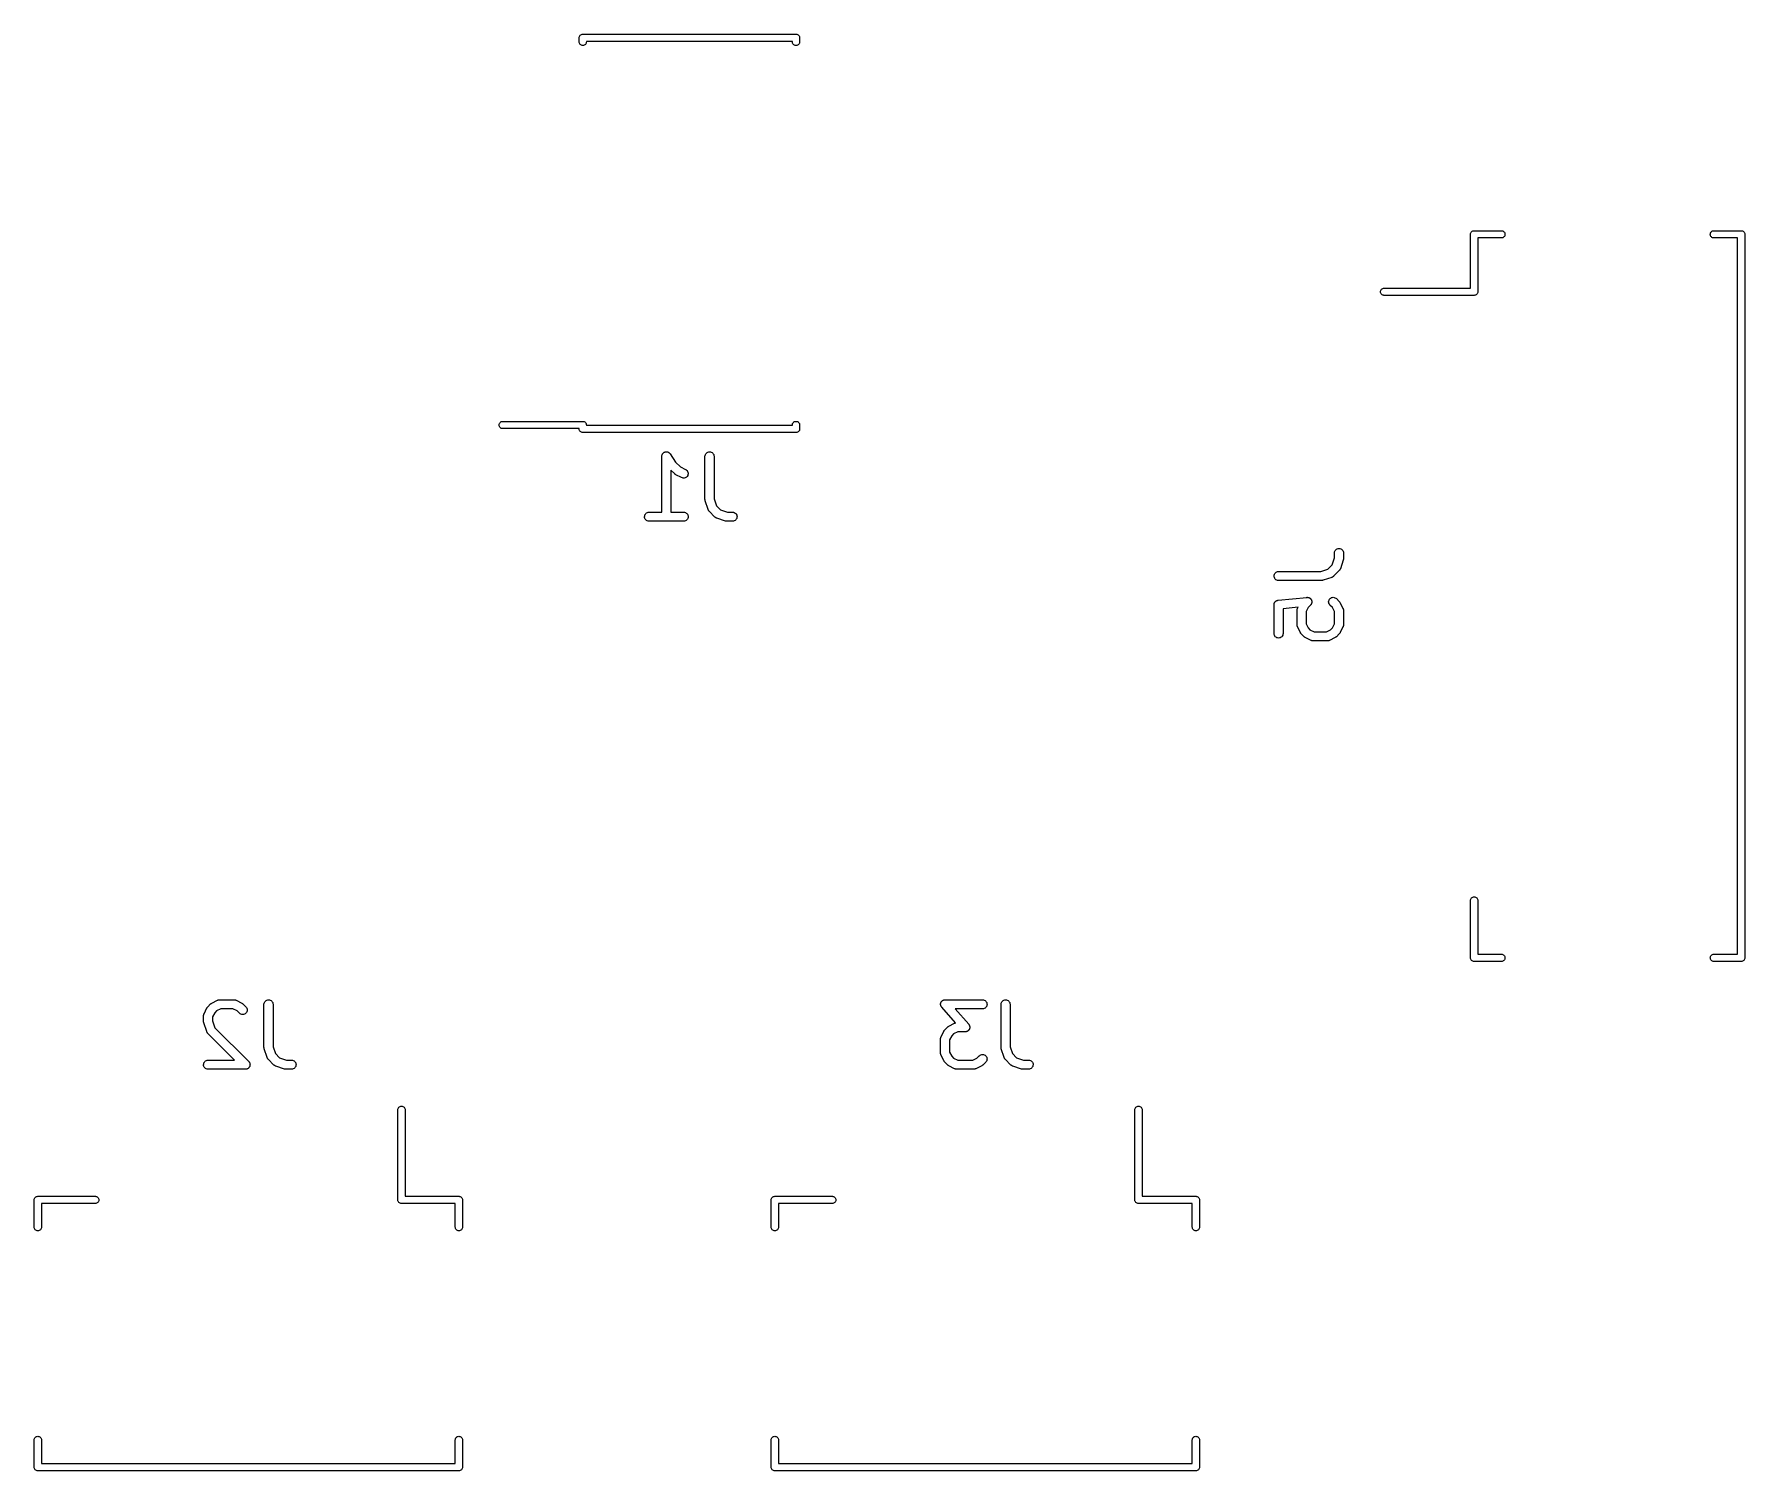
# Model space of a CAD drawing. Extents: x 3.58 to 4.7, y -4.51 to -3.57.
import ezdxf

# ---------------------------------------------------------------- set-up
doc = ezdxf.new("R2010")
doc.units = 0
doc.header["$MEASUREMENT"] = 0
doc.layers.add('BLACK', color=7, linetype='CONTINUOUS')

msp = doc.modelspace()

# ---------------------------------------------------------------- linework, layer by layer
at = {"layer": 'BLACK', "linetype": 'CONTINUOUS'}
for p, q in [((3.93995, -3.57736), (3.93999, -3.5769)), ((3.93996, -3.57748), (3.93995, -3.57736)), ((3.93996, -3.58004), (3.93996, -3.57748)), ((3.93999, -3.5769), (3.94013, -3.57645)), ((3.94013, -3.57645), (3.94035, -3.57604)), ((3.94035, -3.57604), (3.94064, -3.57568)), ((3.94064, -3.57568), (3.941, -3.57539)), ((3.941, -3.57539), (3.94141, -3.57517)), ((3.94141, -3.57517), (3.94186, -3.57503)), ((3.94186, -3.57503), (3.94221, -3.575)), ((3.94221, -3.575), (3.94232, -3.57499)), ((3.94221, -3.575), (3.94221, -3.575)), ((3.94232, -3.57499), (3.94244, -3.575)), ((3.94244, -3.575), (4.08118, -3.575)), ((4.08118, -3.575), (4.0813, -3.57499)), ((4.0813, -3.57499), (4.08142, -3.575)), ((4.08142, -3.575), (4.08176, -3.57503)), ((4.08176, -3.57503), (4.08221, -3.57517)), ((4.08221, -3.57517), (4.08262, -3.57539)), ((4.08262, -3.57539), (4.08298, -3.57568)), ((4.08298, -3.57568), (4.08327, -3.57604)), ((4.08327, -3.57604), (4.08349, -3.57645)), ((4.08349, -3.57645), (4.08363, -3.5769)), ((4.08363, -3.5769), (4.08367, -3.57736)), ((4.08367, -3.57736), (4.08366, -3.57748)), ((4.08366, -3.57748), (4.08366, -3.58004)), ((3.93999, -3.58038), (3.93996, -3.58004)), ((3.94013, -3.58083), (3.93999, -3.58038)), ((3.94035, -3.58124), (3.94013, -3.58083)), ((3.94064, -3.5816), (3.94035, -3.58124)), ((3.941, -3.58189), (3.94064, -3.5816)), ((3.94141, -3.58211), (3.941, -3.58189)), ((3.94186, -3.58225), (3.94141, -3.58211)), ((3.94232, -3.58229), (3.94186, -3.58225)), ((3.94279, -3.58225), (3.94232, -3.58229)), ((3.94323, -3.58211), (3.94279, -3.58225)), ((3.94364, -3.58189), (3.94323, -3.58211)), ((3.944, -3.5816), (3.94364, -3.58189)), ((3.9443, -3.58124), (3.944, -3.5816)), ((3.94452, -3.58083), (3.9443, -3.58124)), ((3.94465, -3.58038), (3.94452, -3.58083)), ((3.94469, -3.58004), (3.94465, -3.58038)), ((4.07894, -3.57972), (3.94469, -3.57972)), ((3.94469, -3.57972), (3.94469, -3.58004)), ((4.07894, -3.58004), (4.07894, -3.57972)), ((4.07897, -3.58038), (4.07894, -3.58004)), ((4.07911, -3.58083), (4.07897, -3.58038)), ((4.07933, -3.58124), (4.07911, -3.58083)), ((4.07962, -3.5816), (4.07933, -3.58124)), ((4.07998, -3.58189), (4.07962, -3.5816)), ((4.08039, -3.58211), (4.07998, -3.58189)), ((4.08084, -3.58225), (4.08039, -3.58211)), ((4.0813, -3.58229), (4.08084, -3.58225)), ((4.08176, -3.58225), (4.0813, -3.58229)), ((4.08221, -3.58211), (4.08176, -3.58225)), ((4.08262, -3.58189), (4.08221, -3.58211)), ((4.08298, -3.5816), (4.08262, -3.58189)), ((4.08327, -3.58124), (4.08298, -3.5816)), ((4.08349, -3.58083), (4.08327, -3.58124)), ((4.08363, -3.58038), (4.08349, -3.58083)), ((4.08366, -3.58004), (4.08363, -3.58038)), ((4.52085, -3.70531), (4.5209, -3.70485)), ((4.52087, -3.70543), (4.52085, -3.70531)), ((4.52087, -3.74035), (4.52087, -3.70543)), ((4.5209, -3.70485), (4.52104, -3.70441)), ((4.52104, -3.70441), (4.52125, -3.704)), ((4.52125, -3.704), (4.52155, -3.70364)), ((4.52155, -3.70364), (4.52191, -3.70334)), ((4.52191, -3.70334), (4.52232, -3.70312)), ((4.52232, -3.70312), (4.52277, -3.70299)), ((4.52277, -3.70299), (4.52311, -3.70295)), ((4.52311, -3.70295), (4.52323, -3.70294)), ((4.52323, -3.70294), (4.52334, -3.70295)), ((4.52334, -3.70295), (4.54106, -3.70295)), ((4.54106, -3.70768), (4.52559, -3.70768)), ((4.52559, -3.70768), (4.52559, -3.7426)), ((4.54106, -3.70295), (4.54141, -3.70299)), ((4.54141, -3.70764), (4.54106, -3.70768)), ((4.54141, -3.70299), (4.54185, -3.70312)), ((4.54185, -3.70751), (4.54141, -3.70764)), ((4.54185, -3.70312), (4.54226, -3.70334)), ((4.54226, -3.70729), (4.54185, -3.70751)), ((4.54226, -3.70334), (4.54262, -3.70364)), ((4.54262, -3.70699), (4.54226, -3.70729)), ((4.54262, -3.70364), (4.54292, -3.704)), ((4.54292, -3.70663), (4.54262, -3.70699)), ((4.54292, -3.704), (4.54314, -3.70441)), ((4.54314, -3.70622), (4.54292, -3.70663)), ((4.54314, -3.70441), (4.54327, -3.70485)), ((4.54327, -3.70578), (4.54314, -3.70622)), ((4.54327, -3.70485), (4.54332, -3.70531)), ((4.54332, -3.70531), (4.54327, -3.70578)), ((4.67715, -3.70531), (4.6772, -3.70485)), ((4.6772, -3.70578), (4.67715, -3.70531)), ((4.6772, -3.70485), (4.67733, -3.70441)), ((4.67733, -3.70622), (4.6772, -3.70578)), ((4.67733, -3.70441), (4.67755, -3.704)), ((4.67755, -3.70663), (4.67733, -3.70622)), ((4.67755, -3.704), (4.67785, -3.70364)), ((4.67785, -3.70699), (4.67755, -3.70663)), ((4.67785, -3.70364), (4.67821, -3.70334)), ((4.67821, -3.70729), (4.67785, -3.70699)), ((4.67821, -3.70334), (4.67862, -3.70312)), ((4.67862, -3.70751), (4.67821, -3.70729)), ((4.67862, -3.70312), (4.67906, -3.70299)), ((4.67906, -3.70764), (4.67862, -3.70751)), ((4.67906, -3.70299), (4.67941, -3.70295)), ((4.67941, -3.70768), (4.67906, -3.70764)), ((4.67941, -3.70295), (4.69713, -3.70295)), ((4.69488, -3.70768), (4.67941, -3.70768)), ((4.69488, -4.17421), (4.69488, -3.70768)), ((4.69713, -3.70295), (4.69724, -3.70294)), ((4.69724, -3.70294), (4.69736, -3.70295)), ((4.69736, -3.70295), (4.69736, -3.70295)), ((4.69736, -3.70295), (4.69771, -3.70299)), ((4.69771, -3.70299), (4.69815, -3.70312)), ((4.69815, -3.70312), (4.69856, -3.70334)), ((4.69856, -3.70334), (4.69892, -3.70364)), ((4.69892, -3.70364), (4.69922, -3.704)), ((4.69922, -3.704), (4.69944, -3.70441)), ((4.69944, -3.70441), (4.69957, -3.70485)), ((4.69957, -3.70485), (4.69962, -3.70531)), ((4.69962, -3.70531), (4.69961, -3.70543)), ((4.69961, -3.70543), (4.69961, -4.17646)), ((4.46219, -3.74272), (4.46224, -3.74225)), ((4.46224, -3.74318), (4.46219, -3.74272)), ((4.46224, -3.74225), (4.46237, -3.74181)), ((4.46237, -3.74362), (4.46224, -3.74318)), ((4.46237, -3.74181), (4.46259, -3.7414)), ((4.46259, -3.74404), (4.46237, -3.74362)), ((4.46259, -3.7414), (4.46289, -3.74104)), ((4.46289, -3.74439), (4.46259, -3.74404)), ((4.46289, -3.74104), (4.46325, -3.74074)), ((4.46325, -3.74469), (4.46289, -3.74439)), ((4.46325, -3.74074), (4.46366, -3.74052)), ((4.46366, -3.74491), (4.46325, -3.74469)), ((4.46366, -3.74052), (4.4641, -3.74039)), ((4.4641, -3.74504), (4.46366, -3.74491)), ((4.4641, -3.74039), (4.46445, -3.74035)), ((4.46445, -3.74508), (4.4641, -3.74504)), ((4.46445, -3.74035), (4.52087, -3.74035)), ((4.52311, -3.74508), (4.46445, -3.74508)), ((4.52323, -3.74509), (4.52311, -3.74508)), ((4.52369, -3.74504), (4.52323, -3.74509)), ((4.52414, -3.74491), (4.52369, -3.74504)), ((4.52455, -3.74469), (4.52414, -3.74491)), ((4.52491, -3.74439), (4.52455, -3.74469)), ((4.5252, -3.74404), (4.52491, -3.74439)), ((4.52542, -3.74362), (4.5252, -3.74404)), ((4.52556, -3.74318), (4.52542, -3.74362)), ((4.52559, -3.74283), (4.52556, -3.74318)), ((4.52559, -3.7426), (4.5256, -3.74272)), ((4.5256, -3.74272), (4.52559, -3.74283)), ((3.88778, -3.82953), (3.88783, -3.82906)), ((3.88783, -3.82999), (3.88778, -3.82953)), ((3.88783, -3.82906), (3.88796, -3.82862)), ((3.88796, -3.83044), (3.88783, -3.82999)), ((3.88796, -3.82862), (3.88818, -3.82821)), ((3.88818, -3.83085), (3.88796, -3.83044)), ((3.88818, -3.82821), (3.88848, -3.82785)), ((3.88848, -3.83121), (3.88818, -3.83085)), ((3.88848, -3.82785), (3.88884, -3.82755)), ((3.88884, -3.8315), (3.88848, -3.83121)), ((3.88884, -3.82755), (3.88925, -3.82733)), ((3.88925, -3.83172), (3.88884, -3.8315)), ((3.88925, -3.82733), (3.88969, -3.8272)), ((3.88969, -3.83186), (3.88925, -3.83172)), ((3.88969, -3.8272), (3.89004, -3.82717)), ((3.89004, -3.83189), (3.88969, -3.83186)), ((3.89004, -3.82717), (3.94221, -3.82717)), ((3.93996, -3.83189), (3.89004, -3.83189)), ((3.93995, -3.83209), (3.93996, -3.83197)), ((3.93999, -3.83255), (3.93995, -3.83209)), ((3.93996, -3.83197), (3.93996, -3.83189)), ((3.94013, -3.83299), (3.93999, -3.83255)), ((3.94035, -3.83341), (3.94013, -3.83299)), ((3.94064, -3.83377), (3.94035, -3.83341)), ((3.941, -3.83406), (3.94064, -3.83377)), ((3.94141, -3.83428), (3.941, -3.83406)), ((3.94186, -3.83441), (3.94141, -3.83428)), ((3.94232, -3.83446), (3.94186, -3.83441)), ((3.94221, -3.82717), (3.94232, -3.82715)), ((3.94232, -3.82715), (3.94244, -3.82717)), ((3.94244, -3.83445), (3.94232, -3.83446)), ((3.94244, -3.82717), (3.94279, -3.8272)), ((4.08118, -3.83445), (3.94244, -3.83445)), ((3.94279, -3.8272), (3.94323, -3.82733)), ((3.94323, -3.82733), (3.94364, -3.82755)), ((3.94364, -3.82755), (3.944, -3.82785)), ((3.944, -3.82785), (3.9443, -3.82821)), ((3.9443, -3.82821), (3.94452, -3.82862)), ((3.94452, -3.82862), (3.94465, -3.82906)), ((3.94465, -3.82906), (3.9447, -3.82953)), ((3.9447, -3.82953), (3.94469, -3.82964)), ((3.94469, -3.82964), (3.94469, -3.82972)), ((3.94469, -3.82972), (4.07894, -3.82972)), ((4.07894, -3.82941), (4.07897, -3.82906)), ((4.07894, -3.82972), (4.07894, -3.82941)), ((4.07897, -3.82906), (4.07911, -3.82862)), ((4.07911, -3.82862), (4.07933, -3.82821)), ((4.07933, -3.82821), (4.07962, -3.82785)), ((4.07962, -3.82785), (4.07998, -3.82755)), ((4.07998, -3.82755), (4.08039, -3.82733)), ((4.08039, -3.82733), (4.08084, -3.8272)), ((4.08084, -3.8272), (4.0813, -3.82715)), ((4.0813, -3.83446), (4.08118, -3.83445)), ((4.0813, -3.82715), (4.08176, -3.8272)), ((4.08142, -3.83445), (4.0813, -3.83446)), ((4.08176, -3.83441), (4.08142, -3.83445)), ((4.08142, -3.83445), (4.08142, -3.83445)), ((4.08176, -3.8272), (4.08221, -3.82733)), ((4.08221, -3.83428), (4.08176, -3.83441)), ((4.08221, -3.82733), (4.08262, -3.82755)), ((4.08262, -3.83406), (4.08221, -3.83428)), ((4.08262, -3.82755), (4.08298, -3.82785)), ((4.08298, -3.83377), (4.08262, -3.83406)), ((4.08298, -3.82785), (4.08327, -3.82821)), ((4.08327, -3.83341), (4.08298, -3.83377)), ((4.08327, -3.82821), (4.08349, -3.82862)), ((4.08349, -3.83299), (4.08327, -3.83341)), ((4.08349, -3.82862), (4.08363, -3.82906)), ((4.08363, -3.83255), (4.08349, -3.83299)), ((4.08363, -3.82906), (4.08366, -3.82941)), ((4.08367, -3.83209), (4.08363, -3.83255)), ((4.08366, -3.82941), (4.08366, -3.83197)), ((4.08366, -3.83197), (4.08367, -3.83209)), ((3.99386, -3.84986), (3.99389, -3.84957)), ((3.99386, -3.8499), (3.99386, -3.84986)), ((3.99386, -3.84986), (3.99386, -3.84986)), ((3.99386, -3.84986), (3.99386, -3.84986)), ((3.99386, -3.84986), (3.99386, -3.84986)), ((3.99386, -3.88631), (3.99386, -3.8499)), ((3.99389, -3.84957), (3.99392, -3.84929)), ((3.99392, -3.84928), (3.99401, -3.849)), ((3.99392, -3.84929), (3.99392, -3.84928)), ((3.99392, -3.84929), (3.99392, -3.84929)), ((3.99401, -3.849), (3.9941, -3.84874)), ((3.9941, -3.84873), (3.99424, -3.84847)), ((3.9941, -3.84874), (3.9941, -3.84873)), ((3.9941, -3.84874), (3.9941, -3.84874)), ((3.99424, -3.84847), (3.99437, -3.84823)), ((3.99437, -3.84823), (3.99438, -3.84823)), ((3.99438, -3.84823), (3.99456, -3.84801)), ((3.99438, -3.84823), (3.99438, -3.84823)), ((3.99456, -3.84801), (3.99474, -3.84779)), ((3.99474, -3.84779), (3.99475, -3.84779)), ((3.99475, -3.84779), (3.99497, -3.84761)), ((3.99475, -3.84779), (3.99475, -3.84779)), ((3.99497, -3.84761), (3.99519, -3.84743)), ((3.99519, -3.84743), (3.99519, -3.84743)), ((3.99519, -3.84743), (3.9952, -3.84743)), ((3.9952, -3.84743), (3.99545, -3.8473)), ((3.99545, -3.8473), (3.9957, -3.84716)), ((3.9957, -3.84716), (3.9957, -3.84716)), ((3.9957, -3.84716), (3.99571, -3.84716)), ((3.99571, -3.84716), (3.99598, -3.84708)), ((3.99598, -3.84708), (3.99626, -3.847)), ((3.99626, -3.847), (3.99654, -3.84697)), ((3.99626, -3.847), (3.99626, -3.847)), ((3.99626, -3.847), (3.99626, -3.847)), ((3.99654, -3.84697), (3.99683, -3.84694)), ((3.99683, -3.84694), (3.99683, -3.84694)), ((3.99683, -3.84694), (3.99711, -3.84697)), ((3.99683, -3.84694), (3.99683, -3.84694)), ((3.99711, -3.84697), (3.9974, -3.847)), ((3.9974, -3.847), (3.9974, -3.847)), ((3.9974, -3.847), (3.99741, -3.847)), ((3.99741, -3.847), (3.99769, -3.84709)), ((3.99769, -3.84709), (3.99795, -3.84717)), ((3.99795, -3.84717), (3.99795, -3.84717)), ((3.99795, -3.84717), (3.99796, -3.84717)), ((3.99796, -3.84717), (3.99822, -3.84732)), ((3.99822, -3.84732), (3.99846, -3.84745)), ((3.99846, -3.84745), (3.99846, -3.84745)), ((3.99846, -3.84745), (3.99846, -3.84745)), ((3.99846, -3.84745), (3.99868, -3.84763)), ((3.99868, -3.84763), (3.9989, -3.84781)), ((3.9989, -3.84781), (3.99891, -3.84781)), ((3.99891, -3.84781), (3.99891, -3.84782)), ((3.99891, -3.84782), (3.99908, -3.84803)), ((3.99908, -3.84803), (3.99927, -3.84826)), ((3.99927, -3.84826), (4.00286, -3.85364)), ((4.00286, -3.85364), (4.00606, -3.85684)), ((4.00606, -3.85684), (4.00938, -3.8585)), ((4.02198, -3.84986), (4.02205, -3.84928)), ((4.02198, -3.8499), (4.02198, -3.84986)), ((4.02198, -3.87802), (4.02198, -3.8499)), ((4.02205, -3.84928), (4.02222, -3.84873)), ((4.02222, -3.84873), (4.0225, -3.84823)), ((4.0225, -3.84823), (4.02287, -3.84779)), ((4.02287, -3.84779), (4.02332, -3.84743)), ((4.02332, -3.84743), (4.02383, -3.84716)), ((4.02383, -3.84716), (4.02438, -3.847)), ((4.02438, -3.847), (4.02496, -3.84694)), ((4.02496, -3.84694), (4.02553, -3.847)), ((4.02553, -3.847), (4.02608, -3.84717)), ((4.02608, -3.84717), (4.02659, -3.84745)), ((4.02659, -3.84745), (4.02703, -3.84782)), ((4.02703, -3.84782), (4.02739, -3.84826)), ((4.02739, -3.84826), (4.02766, -3.84877)), ((4.02766, -3.84877), (4.02783, -3.84932)), ((4.02783, -3.84932), (4.02789, -3.8499)), ((4.02789, -3.8499), (4.02789, -3.87754)), ((4.00222, -3.86136), (3.99977, -3.8589)), ((3.99977, -3.8589), (3.99977, -3.88631)), ((4.00235, -3.86146), (4.00222, -3.86136)), ((4.00247, -3.86158), (4.00235, -3.86146)), ((4.00257, -3.86165), (4.00247, -3.86158)), ((4.00267, -3.86172), (4.00257, -3.86165)), ((4.00282, -3.8618), (4.00267, -3.86172)), ((4.00295, -3.86189), (4.00282, -3.8618)), ((4.00299, -3.86191), (4.00295, -3.86189)), ((4.00674, -3.86379), (4.00299, -3.86191)), ((4.00728, -3.86399), (4.00674, -3.86379)), ((4.00785, -3.86409), (4.00728, -3.86399)), ((4.00842, -3.86408), (4.00785, -3.86409)), ((4.00899, -3.86395), (4.00842, -3.86408)), ((4.00951, -3.86372), (4.00899, -3.86395)), ((4.00938, -3.8585), (4.00942, -3.85852)), ((4.00942, -3.85852), (4.0099, -3.85884)), ((4.00998, -3.86339), (4.00951, -3.86372)), ((4.0099, -3.85884), (4.01032, -3.85924)), ((4.01038, -3.86297), (4.00998, -3.86339)), ((4.01032, -3.85924), (4.01064, -3.85971)), ((4.01069, -3.86248), (4.01038, -3.86297)), ((4.01064, -3.85971), (4.01087, -3.86024)), ((4.0109, -3.86195), (4.01069, -3.86248)), ((4.01087, -3.86024), (4.01099, -3.8608)), ((4.011, -3.86138), (4.0109, -3.86195)), ((4.01099, -3.8608), (4.011, -3.86138)), ((4.022, -3.87818), (4.02198, -3.87802)), ((4.022, -3.87835), (4.022, -3.87818)), ((4.02203, -3.87847), (4.022, -3.87835)), ((4.02204, -3.87859), (4.02203, -3.87847)), ((4.02209, -3.87875), (4.02204, -3.87859)), ((4.02212, -3.87891), (4.02209, -3.87875)), ((4.02213, -3.87895), (4.02212, -3.87891)), ((4.02401, -3.88458), (4.02213, -3.87895)), ((4.02789, -3.87754), (4.02939, -3.88205)), ((3.98261, -3.88925), (3.98267, -3.88867)), ((3.98266, -3.88982), (3.98261, -3.88925)), ((3.98283, -3.89037), (3.98266, -3.88982)), ((3.98267, -3.88867), (3.98284, -3.88812)), ((3.98309, -3.89088), (3.98283, -3.89037)), ((3.98284, -3.88812), (3.98312, -3.88762)), ((3.98312, -3.88762), (3.98348, -3.88717)), ((3.98348, -3.88717), (3.98393, -3.88681)), ((3.98393, -3.88681), (3.98444, -3.88654)), ((3.98444, -3.88654), (3.98499, -3.88637)), ((3.98499, -3.88637), (3.98556, -3.88631)), ((3.98556, -3.88631), (3.99386, -3.88631)), ((3.99977, -3.88631), (4.00806, -3.88631)), ((4.00806, -3.88631), (4.0081, -3.88631)), ((4.0081, -3.88631), (4.00868, -3.88638)), ((4.00868, -3.88638), (4.00922, -3.88655)), ((4.00922, -3.88655), (4.00973, -3.88683)), ((4.00973, -3.88683), (4.01017, -3.8872)), ((4.01017, -3.8872), (4.01053, -3.88765)), ((4.01078, -3.89041), (4.01051, -3.89092)), ((4.01053, -3.88765), (4.0108, -3.88816)), ((4.01095, -3.88986), (4.01078, -3.89041)), ((4.0108, -3.88816), (4.01096, -3.88871)), ((4.01101, -3.88929), (4.01095, -3.88986)), ((4.01096, -3.88871), (4.01101, -3.88929)), ((4.02404, -3.88466), (4.02401, -3.88458)), ((4.02407, -3.88474), (4.02404, -3.88466)), ((4.02416, -3.88492), (4.02407, -3.88474)), ((4.02424, -3.8851), (4.02416, -3.88492)), ((4.02429, -3.88517), (4.02424, -3.8851)), ((4.02433, -3.88525), (4.02429, -3.88517)), ((4.02446, -3.88541), (4.02433, -3.88525)), ((4.02458, -3.88557), (4.02446, -3.88541)), ((4.02464, -3.88563), (4.02458, -3.88557)), ((4.02469, -3.8857), (4.02464, -3.88563)), ((4.02472, -3.88573), (4.02469, -3.8857)), ((4.02847, -3.88948), (4.02472, -3.88573)), ((4.02854, -3.88954), (4.02847, -3.88948)), ((4.0286, -3.8896), (4.02854, -3.88954)), ((4.02876, -3.88972), (4.0286, -3.8896)), ((4.02892, -3.88985), (4.02876, -3.88972)), ((4.02899, -3.88989), (4.02892, -3.88985)), ((4.02906, -3.88994), (4.02899, -3.88989)), ((4.02925, -3.89002), (4.02906, -3.88994)), ((4.02942, -3.89012), (4.02925, -3.89002)), ((4.02939, -3.88205), (4.03215, -3.88481)), ((4.02951, -3.89014), (4.02942, -3.89012)), ((4.02959, -3.89018), (4.02951, -3.89014)), ((4.02962, -3.89019), (4.02959, -3.89018)), ((4.03525, -3.89207), (4.02962, -3.89019)), ((4.03215, -3.88481), (4.03666, -3.88631)), ((4.03666, -3.88631), (4.03993, -3.88631)), ((4.03993, -3.88631), (4.03997, -3.88631)), ((4.03997, -3.88631), (4.04055, -3.88638)), ((4.04055, -3.88638), (4.0411, -3.88655)), ((4.0411, -3.88655), (4.0416, -3.88683)), ((4.0416, -3.88683), (4.04204, -3.8872)), ((4.04204, -3.8872), (4.0424, -3.88765)), ((4.04265, -3.89041), (4.04238, -3.89092)), ((4.0424, -3.88765), (4.04267, -3.88816)), ((4.04282, -3.88986), (4.04265, -3.89041)), ((4.04267, -3.88816), (4.04283, -3.88871)), ((4.04289, -3.88929), (4.04282, -3.88986)), ((4.04283, -3.88871), (4.04289, -3.88929)), ((3.98345, -3.89133), (3.98309, -3.89088)), ((3.9839, -3.8917), (3.98345, -3.89133)), ((3.9844, -3.89198), (3.9839, -3.8917)), ((3.98495, -3.89216), (3.9844, -3.89198)), ((3.98552, -3.89222), (3.98495, -3.89216)), ((3.98556, -3.89222), (3.98552, -3.89222)), ((4.00806, -3.89222), (3.98556, -3.89222)), ((4.00863, -3.89216), (4.00806, -3.89222)), ((4.00919, -3.892), (4.00863, -3.89216)), ((4.0097, -3.89173), (4.00919, -3.892)), ((4.01014, -3.89136), (4.0097, -3.89173)), ((4.01051, -3.89092), (4.01014, -3.89136)), ((4.03541, -3.89211), (4.03525, -3.89207)), ((4.03557, -3.89216), (4.03541, -3.89211)), ((4.03569, -3.89217), (4.03557, -3.89216)), ((4.03581, -3.8922), (4.03569, -3.89217)), ((4.03598, -3.8922), (4.03581, -3.8922)), ((4.03614, -3.89222), (4.03598, -3.8922)), ((4.03618, -3.89222), (4.03614, -3.89222)), ((4.03993, -3.89222), (4.03618, -3.89222)), ((4.04051, -3.89216), (4.03993, -3.89222)), ((4.04106, -3.892), (4.04051, -3.89216)), ((4.04157, -3.89173), (4.04106, -3.892)), ((4.04201, -3.89136), (4.04157, -3.89173)), ((4.04238, -3.89092), (4.04201, -3.89136)), ((4.43218, -3.91278), (4.43224, -3.91221)), ((4.43218, -3.91282), (4.43218, -3.91278)), ((4.43218, -3.91609), (4.43218, -3.91282)), ((4.43224, -3.91221), (4.43242, -3.91166)), ((4.43242, -3.91166), (4.4327, -3.91116)), ((4.4327, -3.91116), (4.43307, -3.91071)), ((4.43307, -3.91071), (4.43352, -3.91035)), ((4.43352, -3.91035), (4.43403, -3.91009)), ((4.43403, -3.91009), (4.43458, -3.90992)), ((4.43458, -3.90992), (4.43515, -3.90987)), ((4.43515, -3.90987), (4.43573, -3.90993)), ((4.43573, -3.90993), (4.43628, -3.9101)), ((4.43628, -3.9101), (4.43678, -3.91038)), ((4.43678, -3.91038), (4.43723, -3.91074)), ((4.43723, -3.91074), (4.43759, -3.91119)), ((4.43759, -3.91119), (4.43786, -3.9117)), ((4.43786, -3.9117), (4.43803, -3.91225)), ((4.43803, -3.91225), (4.43809, -3.91282)), ((4.43809, -3.91282), (4.43809, -3.91657)), ((4.42341, -3.92487), (4.42791, -3.92337)), ((4.42791, -3.92337), (4.43068, -3.9206)), ((4.43068, -3.9206), (4.43218, -3.91609)), ((4.43558, -3.924), (4.43547, -3.92416)), ((4.43571, -3.92384), (4.43558, -3.924)), ((4.43575, -3.92376), (4.43571, -3.92384)), ((4.4358, -3.92369), (4.43575, -3.92376)), ((4.43589, -3.92351), (4.4358, -3.92369)), ((4.43598, -3.92333), (4.43589, -3.92351)), ((4.43601, -3.92325), (4.43598, -3.92333)), ((4.43605, -3.92317), (4.43601, -3.92325)), ((4.43606, -3.92313), (4.43605, -3.92317)), ((4.43793, -3.91751), (4.43606, -3.92313)), ((4.43797, -3.91734), (4.43793, -3.91751)), ((4.43802, -3.91719), (4.43797, -3.91734)), ((4.43804, -3.91706), (4.43802, -3.91719)), ((4.43806, -3.91694), (4.43804, -3.91706)), ((4.43807, -3.91678), (4.43806, -3.91694)), ((4.43809, -3.91661), (4.43807, -3.91678)), ((4.43809, -3.91657), (4.43809, -3.91661)), ((4.39281, -3.9278), (4.39287, -3.92723)), ((4.39286, -3.92837), (4.39281, -3.9278)), ((4.39303, -3.92893), (4.39286, -3.92837)), ((4.39287, -3.92723), (4.39304, -3.92668)), ((4.39329, -3.92944), (4.39303, -3.92893)), ((4.39304, -3.92668), (4.39332, -3.92617)), ((4.39365, -3.92989), (4.39329, -3.92944)), ((4.39332, -3.92617), (4.39368, -3.92573)), ((4.39409, -3.93026), (4.39365, -3.92989)), ((4.39368, -3.92573), (4.39413, -3.92536)), ((4.3946, -3.93054), (4.39409, -3.93026)), ((4.39413, -3.92536), (4.39464, -3.92509)), ((4.39515, -3.93071), (4.3946, -3.93054)), ((4.39464, -3.92509), (4.39519, -3.92492)), ((4.39572, -3.93077), (4.39515, -3.93071)), ((4.39519, -3.92492), (4.39576, -3.92487)), ((4.39576, -3.93077), (4.39572, -3.93077)), ((4.39576, -3.92487), (4.42341, -3.92487)), ((4.42388, -3.93077), (4.39576, -3.93077)), ((4.42405, -3.93076), (4.42388, -3.93077)), ((4.42422, -3.93076), (4.42405, -3.93076)), ((4.42434, -3.93073), (4.42422, -3.93076)), ((4.42446, -3.93072), (4.42434, -3.93073)), ((4.42462, -3.93067), (4.42446, -3.93072)), ((4.42478, -3.93064), (4.42462, -3.93067)), ((4.42482, -3.93062), (4.42478, -3.93064)), ((4.43044, -3.92875), (4.42482, -3.93062)), ((4.43052, -3.92871), (4.43044, -3.92875)), ((4.43061, -3.92869), (4.43052, -3.92871)), ((4.43078, -3.9286), (4.43061, -3.92869)), ((4.43097, -3.92851), (4.43078, -3.9286)), ((4.43104, -3.92846), (4.43097, -3.92851)), ((4.43112, -3.92842), (4.43104, -3.92846)), ((4.43127, -3.9283), (4.43112, -3.92842)), ((4.43144, -3.92818), (4.43127, -3.9283)), ((4.4315, -3.92812), (4.43144, -3.92818)), ((4.43157, -3.92806), (4.4315, -3.92812)), ((4.4316, -3.92803), (4.43157, -3.92806)), ((4.43535, -3.92429), (4.4316, -3.92803)), ((4.4354, -3.92422), (4.43535, -3.92429)), ((4.43547, -3.92416), (4.4354, -3.92422)), ((4.39283, -3.94627), (4.39286, -3.94611)), ((4.39283, -3.9464), (4.39283, -3.94627)), ((4.39286, -3.94611), (4.39287, -3.94596)), ((4.39287, -3.94596), (4.39291, -3.94583)), ((4.39291, -3.94583), (4.39294, -3.9457)), ((4.39294, -3.9457), (4.393, -3.94556)), ((4.393, -3.94556), (4.39305, -3.94541)), ((4.39305, -3.94541), (4.39311, -3.94529)), ((4.39311, -3.94529), (4.39316, -3.94517)), ((4.39316, -3.94517), (4.39325, -3.94504)), ((4.39325, -3.94504), (4.39333, -3.9449)), ((4.39333, -3.9449), (4.39341, -3.9448)), ((4.39341, -3.9448), (4.39348, -3.94469)), ((4.39348, -3.94469), (4.3936, -3.94458)), ((4.3936, -3.94458), (4.3937, -3.94446)), ((4.3937, -3.94446), (4.3938, -3.94438)), ((4.3938, -3.94438), (4.39389, -3.94428)), ((4.39389, -3.94428), (4.39402, -3.9442)), ((4.39402, -3.9442), (4.39415, -3.9441)), ((4.39415, -3.9441), (4.39426, -3.94404)), ((4.39426, -3.94404), (4.39437, -3.94396)), ((4.39437, -3.94396), (4.39452, -3.9439)), ((4.39452, -3.9439), (4.39466, -3.94383)), ((4.39466, -3.94383), (4.39478, -3.94379)), ((4.39478, -3.94379), (4.3949, -3.94374)), ((4.3949, -3.94374), (4.39506, -3.94371)), ((4.39506, -3.94371), (4.39521, -3.94367)), ((4.39521, -3.94367), (4.39534, -3.94366)), ((4.39534, -3.94366), (4.39547, -3.94363)), ((4.39547, -3.94363), (4.41422, -3.94176)), ((4.41422, -3.94176), (4.41426, -3.94175)), ((4.41426, -3.94175), (4.4144, -3.94175)), ((4.4144, -3.94175), (4.41454, -3.94174)), ((4.41454, -3.94174), (4.41469, -3.94176)), ((4.41469, -3.94176), (4.41483, -3.94176)), ((4.41483, -3.94176), (4.41497, -3.94179)), ((4.41497, -3.94179), (4.41511, -3.9418)), ((4.41511, -3.9418), (4.41525, -3.94185)), ((4.41525, -3.94185), (4.4154, -3.94188)), ((4.4154, -3.94188), (4.41553, -3.94193)), ((4.41553, -3.94193), (4.41566, -3.94198)), ((4.41566, -3.94198), (4.41579, -3.94205)), ((4.41579, -3.94205), (4.41593, -3.9421)), ((4.41593, -3.9421), (4.41605, -3.94218)), ((4.41605, -3.94218), (4.41617, -3.94225)), ((4.41617, -3.94225), (4.41628, -3.94235)), ((4.41628, -3.94235), (4.4164, -3.94243)), ((4.4164, -3.94243), (4.4165, -3.94253)), ((4.4165, -3.94253), (4.41661, -3.94262)), ((4.41661, -3.94262), (4.41671, -3.94274)), ((4.41671, -3.94274), (4.41681, -3.94284)), ((4.41681, -3.94284), (4.41689, -3.94296)), ((4.41696, -3.94634), (4.41687, -3.94645)), ((4.41689, -3.94296), (4.41698, -3.94307)), ((4.41703, -3.94621), (4.41696, -3.94634)), ((4.41698, -3.94307), (4.41704, -3.9432)), ((4.41711, -3.94609), (4.41703, -3.94621)), ((4.41704, -3.9432), (4.41712, -3.94332)), ((4.41717, -3.94596), (4.41711, -3.94609)), ((4.41712, -3.94332), (4.41718, -3.94345)), ((4.41724, -3.94583), (4.41717, -3.94596)), ((4.41718, -3.94345), (4.41724, -3.94358)), ((4.41724, -3.94358), (4.41729, -3.94372)), ((4.41728, -3.94569), (4.41724, -3.94583)), ((4.41733, -3.94556), (4.41728, -3.94569)), ((4.41729, -3.94372), (4.41734, -3.94386)), ((4.41736, -3.94542), (4.41733, -3.94556)), ((4.41734, -3.94386), (4.41737, -3.94399)), ((4.41741, -3.94528), (4.41736, -3.94542)), ((4.41737, -3.94399), (4.41741, -3.94413)), ((4.41741, -3.94413), (4.41742, -3.94428)), ((4.41742, -3.94514), (4.41741, -3.94528)), ((4.41742, -3.94428), (4.41745, -3.94442)), ((4.41745, -3.945), (4.41742, -3.94514)), ((4.41745, -3.94442), (4.41745, -3.94456)), ((4.41745, -3.94456), (4.41746, -3.9447)), ((4.41746, -3.9447), (4.41745, -3.94485)), ((4.41745, -3.94485), (4.41745, -3.945)), ((4.42843, -3.94466), (4.42849, -3.94409)), ((4.42848, -3.94524), (4.42843, -3.94466)), ((4.42864, -3.94579), (4.42848, -3.94524)), ((4.42849, -3.94409), (4.42867, -3.94354)), ((4.42891, -3.9463), (4.42864, -3.94579)), ((4.42867, -3.94354), (4.42894, -3.94303)), ((4.42927, -3.94675), (4.42891, -3.9463)), ((4.42894, -3.94303), (4.42931, -3.94259)), ((4.42931, -3.94259), (4.42976, -3.94223)), ((4.42976, -3.94223), (4.43027, -3.94196)), ((4.43027, -3.94196), (4.43082, -3.9418)), ((4.43082, -3.9418), (4.43139, -3.94174)), ((4.43139, -3.94174), (4.43197, -3.9418)), ((4.43197, -3.9418), (4.43252, -3.94197)), ((4.43252, -3.94197), (4.43303, -3.94224)), ((4.43303, -3.94224), (4.43347, -3.94261)), ((4.43347, -3.94261), (4.43535, -3.94448)), ((4.43535, -3.94448), (4.43538, -3.94451)), ((4.43538, -3.94451), (4.43548, -3.94464)), ((4.43548, -3.94464), (4.43559, -3.94476)), ((4.43559, -3.94476), (4.43566, -3.94487)), ((4.43566, -3.94487), (4.43573, -3.94496)), ((4.43573, -3.94496), (4.43581, -3.94511)), ((4.43581, -3.94511), (4.4359, -3.94525)), ((4.4359, -3.94525), (4.43777, -3.949)), ((4.39281, -3.94653), (4.39283, -3.9464)), ((4.39281, -3.94657), (4.39281, -3.94653)), ((4.39281, -3.96532), (4.39281, -3.94657)), ((4.40849, -3.94826), (4.39872, -3.94924)), ((4.39872, -3.94924), (4.39872, -3.96532)), ((4.40781, -3.95028), (4.40782, -3.95019)), ((4.40781, -3.95032), (4.40781, -3.95028)), ((4.40781, -3.95969), (4.40781, -3.95032)), ((4.40782, -3.9501), (4.40785, -3.94991)), ((4.40782, -3.95019), (4.40782, -3.9501)), ((4.40785, -3.94991), (4.40787, -3.9497)), ((4.40787, -3.9497), (4.4079, -3.94962)), ((4.4079, -3.94962), (4.40791, -3.94954)), ((4.40791, -3.94954), (4.40799, -3.94935)), ((4.40799, -3.94935), (4.40805, -3.94916)), ((4.40805, -3.94916), (4.40809, -3.94908)), ((4.40809, -3.94908), (4.40812, -3.949)), ((4.40812, -3.949), (4.40849, -3.94826)), ((4.41506, -3.94832), (4.41371, -3.95102)), ((4.41371, -3.95102), (4.41371, -3.959)), ((4.4166, -3.94678), (4.41506, -3.94832)), ((4.41669, -3.94667), (4.4166, -3.94678)), ((4.41679, -3.94657), (4.41669, -3.94667)), ((4.41687, -3.94645), (4.41679, -3.94657)), ((4.4293, -3.94678), (4.42927, -3.94675)), ((4.43083, -3.94832), (4.4293, -3.94678)), ((4.43218, -3.95102), (4.43083, -3.94832)), ((4.43218, -3.959), (4.43218, -3.95102)), ((4.43777, -3.949), (4.43779, -3.94904)), ((4.43779, -3.94904), (4.43782, -3.94912)), ((4.43782, -3.94912), (4.43786, -3.94919)), ((4.43786, -3.94919), (4.43792, -3.94939)), ((4.43792, -3.94939), (4.43799, -3.94958)), ((4.43799, -3.94958), (4.438, -3.94966)), ((4.438, -3.94966), (4.43803, -3.94975)), ((4.43803, -3.94975), (4.43805, -3.94995)), ((4.43805, -3.94995), (4.43808, -3.95015)), ((4.43808, -3.95015), (4.43808, -3.95023)), ((4.43808, -3.95023), (4.43809, -3.95032)), ((4.43809, -3.95032), (4.43809, -3.95969)), ((4.39287, -3.96589), (4.39281, -3.96532)), ((4.39303, -3.96644), (4.39287, -3.96589)), ((4.3933, -3.96695), (4.39303, -3.96644)), ((4.39367, -3.9674), (4.3933, -3.96695)), ((4.39411, -3.96776), (4.39367, -3.9674)), ((4.39462, -3.96804), (4.39411, -3.96776)), ((4.39517, -3.96821), (4.39462, -3.96804)), ((4.39574, -3.96827), (4.39517, -3.96821)), ((4.39632, -3.96822), (4.39574, -3.96827)), ((4.39687, -3.96805), (4.39632, -3.96822)), ((4.39738, -3.96779), (4.39687, -3.96805)), ((4.39783, -3.96743), (4.39738, -3.96779)), ((4.3982, -3.96699), (4.39783, -3.96743)), ((4.39848, -3.96648), (4.3982, -3.96699)), ((4.39865, -3.96593), (4.39848, -3.96648)), ((4.39872, -3.96536), (4.39865, -3.96593)), ((4.39872, -3.96532), (4.39872, -3.96536)), ((4.40782, -3.95978), (4.40781, -3.95969)), ((4.40781, -3.95987), (4.40782, -3.95978)), ((4.40784, -3.96006), (4.40781, -3.95987)), ((4.40786, -3.96027), (4.40784, -3.96006)), ((4.40789, -3.96035), (4.40786, -3.96027)), ((4.4079, -3.96044), (4.40789, -3.96035)), ((4.40797, -3.96062), (4.4079, -3.96044)), ((4.40803, -3.96082), (4.40797, -3.96062)), ((4.40807, -3.96089), (4.40803, -3.96082)), ((4.4081, -3.96098), (4.40807, -3.96089)), ((4.40812, -3.96101), (4.4081, -3.96098)), ((4.40999, -3.96476), (4.40812, -3.96101)), ((4.41008, -3.9649), (4.40999, -3.96476)), ((4.41016, -3.96505), (4.41008, -3.9649)), ((4.41024, -3.96515), (4.41016, -3.96505)), ((4.4103, -3.96525), (4.41024, -3.96515)), ((4.41042, -3.96537), (4.4103, -3.96525)), ((4.41052, -3.9655), (4.41042, -3.96537)), ((4.41055, -3.96553), (4.41052, -3.9655)), ((4.41242, -3.9674), (4.41055, -3.96553)), ((4.41255, -3.96751), (4.41242, -3.9674)), ((4.41267, -3.96763), (4.41255, -3.96751)), ((4.41277, -3.96769), (4.41267, -3.96763)), ((4.41287, -3.96777), (4.41277, -3.96769)), ((4.41301, -3.96785), (4.41287, -3.96777)), ((4.41315, -3.96794), (4.41301, -3.96785)), ((4.41319, -3.96796), (4.41315, -3.96794)), ((4.41694, -3.96983), (4.41319, -3.96796)), ((4.41371, -3.959), (4.41506, -3.96169)), ((4.41506, -3.96169), (4.41626, -3.96289)), ((4.41626, -3.96289), (4.41896, -3.96424)), ((4.41896, -3.96424), (4.42694, -3.96424)), ((4.42694, -3.96424), (4.42963, -3.96289)), ((4.4327, -3.96796), (4.42895, -3.96983)), ((4.42963, -3.96289), (4.43083, -3.96169)), ((4.43083, -3.96169), (4.43218, -3.959)), ((4.43284, -3.96787), (4.4327, -3.96796)), ((4.43299, -3.96779), (4.43284, -3.96787)), ((4.43309, -3.96772), (4.43299, -3.96779)), ((4.43319, -3.96765), (4.43309, -3.96772)), ((4.43331, -3.96754), (4.43319, -3.96765)), ((4.43344, -3.96743), (4.43331, -3.96754)), ((4.43347, -3.9674), (4.43344, -3.96743)), ((4.43535, -3.96553), (4.43347, -3.9674)), ((4.43545, -3.9654), (4.43535, -3.96553)), ((4.43557, -3.96528), (4.43545, -3.9654)), ((4.43563, -3.96518), (4.43557, -3.96528)), ((4.43571, -3.96508), (4.43563, -3.96518)), ((4.43579, -3.96494), (4.43571, -3.96508)), ((4.43588, -3.9648), (4.43579, -3.96494)), ((4.4359, -3.96476), (4.43588, -3.9648)), ((4.43777, -3.96101), (4.4359, -3.96476)), ((4.43781, -3.96093), (4.43777, -3.96101)), ((4.43785, -3.96086), (4.43781, -3.96093)), ((4.43791, -3.96066), (4.43785, -3.96086)), ((4.43798, -3.96047), (4.43791, -3.96066)), ((4.438, -3.96039), (4.43798, -3.96047)), ((4.43802, -3.96031), (4.438, -3.96039)), ((4.43804, -3.96011), (4.43802, -3.96031)), ((4.43808, -3.95991), (4.43804, -3.96011)), ((4.43809, -3.95973), (4.43808, -3.95982)), ((4.43808, -3.95982), (4.43808, -3.95991)), ((4.43809, -3.95969), (4.43809, -3.95973)), ((4.41702, -3.96986), (4.41694, -3.96983)), ((4.4171, -3.96991), (4.41702, -3.96986)), ((4.41729, -3.96997), (4.4171, -3.96991)), ((4.41748, -3.97004), (4.41729, -3.96997)), ((4.41756, -3.97005), (4.41748, -3.97004)), ((4.41765, -3.97008), (4.41756, -3.97005)), ((4.41785, -3.9701), (4.41765, -3.97008)), ((4.41805, -3.97014), (4.41785, -3.9701)), ((4.41813, -3.97013), (4.41805, -3.97014)), ((4.41822, -3.97014), (4.41813, -3.97013)), ((4.41826, -3.97014), (4.41822, -3.97014)), ((4.42763, -3.97014), (4.41826, -3.97014)), ((4.42772, -3.97014), (4.42763, -3.97014)), ((4.42781, -3.97014), (4.42772, -3.97014)), ((4.42801, -3.97011), (4.42781, -3.97014)), ((4.42821, -3.97009), (4.42801, -3.97011)), ((4.42829, -3.97006), (4.42821, -3.97009)), ((4.42838, -3.97005), (4.42829, -3.97006)), ((4.42857, -3.96998), (4.42838, -3.97005)), ((4.42876, -3.96992), (4.42857, -3.96998)), ((4.42884, -3.96988), (4.42876, -3.96992)), ((4.42892, -3.96985), (4.42884, -3.96988)), ((4.42895, -3.96983), (4.42892, -3.96985)), ((4.52087, -4.13906), (4.5209, -4.13871)), ((4.52087, -4.17646), (4.52087, -4.13906)), ((4.5209, -4.13871), (4.52104, -4.13826)), ((4.52104, -4.13826), (4.52125, -4.13785)), ((4.52125, -4.13785), (4.52155, -4.13749)), ((4.52155, -4.13749), (4.52191, -4.1372)), ((4.52191, -4.1372), (4.52232, -4.13698)), ((4.52232, -4.13698), (4.52277, -4.13685)), ((4.52277, -4.13685), (4.52323, -4.1368)), ((4.52323, -4.1368), (4.52369, -4.13685)), ((4.52369, -4.13685), (4.52414, -4.13698)), ((4.52414, -4.13698), (4.52455, -4.1372)), ((4.52455, -4.1372), (4.52491, -4.13749)), ((4.52491, -4.13749), (4.5252, -4.13785)), ((4.5252, -4.13785), (4.52542, -4.13826)), ((4.52542, -4.13826), (4.52556, -4.13871)), ((4.52556, -4.13871), (4.52559, -4.13906)), ((4.52559, -4.13906), (4.52559, -4.17421)), ((4.52085, -4.17657), (4.52087, -4.17646)), ((4.5209, -4.17704), (4.52085, -4.17657)), ((4.52104, -4.17748), (4.5209, -4.17704)), ((4.52125, -4.17789), (4.52104, -4.17748)), ((4.52155, -4.17825), (4.52125, -4.17789)), ((4.52191, -4.17855), (4.52155, -4.17825)), ((4.52232, -4.17877), (4.52191, -4.17855)), ((4.52277, -4.1789), (4.52232, -4.17877)), ((4.52323, -4.17895), (4.52277, -4.1789)), ((4.52334, -4.17894), (4.52323, -4.17895)), ((4.54106, -4.17894), (4.52334, -4.17894)), ((4.52559, -4.17421), (4.54106, -4.17421)), ((4.54106, -4.17421), (4.54141, -4.17425)), ((4.54141, -4.1789), (4.54106, -4.17894)), ((4.54141, -4.17425), (4.54185, -4.17438)), ((4.54185, -4.17877), (4.54141, -4.1789)), ((4.54185, -4.17438), (4.54226, -4.1746)), ((4.54226, -4.17855), (4.54185, -4.17877)), ((4.54226, -4.1746), (4.54262, -4.1749)), ((4.54262, -4.17825), (4.54226, -4.17855)), ((4.54262, -4.1749), (4.54292, -4.17526)), ((4.54292, -4.17789), (4.54262, -4.17825)), ((4.54292, -4.17526), (4.54314, -4.17567)), ((4.54314, -4.17748), (4.54292, -4.17789)), ((4.54314, -4.17567), (4.54327, -4.17611)), ((4.54327, -4.17704), (4.54314, -4.17748)), ((4.54327, -4.17611), (4.54332, -4.17657)), ((4.54332, -4.17657), (4.54327, -4.17704)), ((4.67715, -4.17657), (4.6772, -4.17611)), ((4.6772, -4.17704), (4.67715, -4.17657)), ((4.6772, -4.17611), (4.67733, -4.17567)), ((4.67733, -4.17748), (4.6772, -4.17704)), ((4.67733, -4.17567), (4.67755, -4.17526)), ((4.67755, -4.17789), (4.67733, -4.17748)), ((4.67755, -4.17526), (4.67785, -4.1749)), ((4.67785, -4.17825), (4.67755, -4.17789)), ((4.67785, -4.1749), (4.67821, -4.1746)), ((4.67821, -4.17855), (4.67785, -4.17825)), ((4.67821, -4.1746), (4.67862, -4.17438)), ((4.67862, -4.17877), (4.67821, -4.17855)), ((4.67862, -4.17438), (4.67906, -4.17425)), ((4.67906, -4.1789), (4.67862, -4.17877)), ((4.67906, -4.17425), (4.67941, -4.17421)), ((4.67941, -4.17894), (4.67906, -4.1789)), ((4.67941, -4.17421), (4.69488, -4.17421)), ((4.69713, -4.17894), (4.67941, -4.17894)), ((4.69724, -4.17895), (4.69713, -4.17894)), ((4.69771, -4.1789), (4.69724, -4.17895)), ((4.69815, -4.17877), (4.69771, -4.1789)), ((4.69856, -4.17855), (4.69815, -4.17877)), ((4.69892, -4.17825), (4.69856, -4.17855)), ((4.69922, -4.17789), (4.69892, -4.17825)), ((4.69944, -4.17748), (4.69922, -4.17789)), ((4.69957, -4.17704), (4.69944, -4.17748)), ((4.69961, -4.17669), (4.69957, -4.17704)), ((4.69961, -4.17646), (4.69962, -4.17657)), ((4.69962, -4.17657), (4.69961, -4.17669)), ((4.69961, -4.17669), (4.69961, -4.17669)), ((3.69522, -4.21407), (3.69525, -4.21387)), ((3.69525, -4.21387), (3.69527, -4.21367)), ((3.69527, -4.21367), (3.6953, -4.21359)), ((3.6953, -4.21359), (3.69532, -4.2135)), ((3.69532, -4.2135), (3.69539, -4.21331)), ((3.69539, -4.21331), (3.69545, -4.21312)), ((3.69545, -4.21312), (3.69549, -4.21305)), ((3.69549, -4.21305), (3.69552, -4.21297)), ((3.69552, -4.21297), (3.6974, -4.20922)), ((3.6974, -4.20922), (3.69742, -4.20918)), ((3.69742, -4.20918), (3.69751, -4.20904)), ((3.69751, -4.20904), (3.69758, -4.20889)), ((3.69758, -4.20889), (3.69766, -4.2088)), ((3.69766, -4.2088), (3.69773, -4.2087)), ((3.69773, -4.2087), (3.69784, -4.20858)), ((3.69784, -4.20858), (3.69795, -4.20845)), ((3.69795, -4.20845), (3.69982, -4.20657)), ((3.69982, -4.20657), (3.69985, -4.20654)), ((3.69985, -4.20654), (3.69998, -4.20644)), ((3.69998, -4.20644), (3.7001, -4.20633)), ((3.7001, -4.20633), (3.70021, -4.20626)), ((3.70021, -4.20626), (3.7003, -4.20619)), ((3.7003, -4.20619), (3.70045, -4.20611)), ((3.70045, -4.20611), (3.70059, -4.20602)), ((3.70059, -4.20602), (3.70434, -4.20415)), ((3.70246, -4.21229), (3.70112, -4.21498)), ((3.70366, -4.21109), (3.70246, -4.21229)), ((3.70636, -4.20974), (3.70366, -4.21109)), ((3.70434, -4.20415), (3.70438, -4.20413)), ((3.70438, -4.20413), (3.70446, -4.2041)), ((3.70446, -4.2041), (3.70454, -4.20406)), ((3.70454, -4.20406), (3.70473, -4.204)), ((3.70473, -4.204), (3.70492, -4.20393)), ((3.70492, -4.20393), (3.705, -4.20392)), ((3.705, -4.20392), (3.70509, -4.20389)), ((3.70509, -4.20389), (3.70529, -4.20387)), ((3.70529, -4.20387), (3.70549, -4.20384)), ((3.70549, -4.20384), (3.70558, -4.20384)), ((3.70558, -4.20384), (3.70566, -4.20383)), ((3.70566, -4.20383), (3.71504, -4.20383)), ((3.71434, -4.20974), (3.70636, -4.20974)), ((3.71704, -4.21109), (3.71434, -4.20974)), ((3.71504, -4.20383), (3.71508, -4.20383)), ((3.71508, -4.20383), (3.71516, -4.20384)), ((3.71516, -4.20384), (3.71525, -4.20384)), ((3.71525, -4.20384), (3.71545, -4.20388)), ((3.71545, -4.20388), (3.71565, -4.2039)), ((3.71565, -4.2039), (3.71573, -4.20392)), ((3.71573, -4.20392), (3.71582, -4.20394)), ((3.71582, -4.20394), (3.71601, -4.20401)), ((3.71601, -4.20401), (3.7162, -4.20407)), ((3.7162, -4.20407), (3.71627, -4.20411)), ((3.71627, -4.20411), (3.71636, -4.20415)), ((3.71636, -4.20415), (3.72011, -4.20602)), ((3.71857, -4.21262), (3.71704, -4.21109)), ((3.71902, -4.21299), (3.71857, -4.21262)), ((3.71953, -4.21326), (3.71902, -4.21299)), ((3.72008, -4.21343), (3.71953, -4.21326)), ((3.72065, -4.21349), (3.72008, -4.21343)), ((3.72011, -4.20602), (3.72014, -4.20604)), ((3.72014, -4.20604), (3.72028, -4.20613)), ((3.72028, -4.20613), (3.72043, -4.20621)), ((3.72043, -4.20621), (3.72052, -4.20629)), ((3.72052, -4.20629), (3.72063, -4.20635)), ((3.72063, -4.20635), (3.72074, -4.20647)), ((3.72122, -4.21343), (3.72065, -4.21349)), ((3.72074, -4.20647), (3.72087, -4.20657)), ((3.72087, -4.20657), (3.72275, -4.20845)), ((3.72178, -4.21327), (3.72122, -4.21343)), ((3.72229, -4.213), (3.72178, -4.21327)), ((3.72273, -4.21264), (3.72229, -4.213)), ((3.7231, -4.2122), (3.72273, -4.21264)), ((3.72275, -4.20845), (3.72278, -4.20848)), ((3.72278, -4.20848), (3.72314, -4.20893)), ((3.72338, -4.21169), (3.7231, -4.2122)), ((3.72314, -4.20893), (3.7234, -4.20944)), ((3.72355, -4.21114), (3.72338, -4.21169)), ((3.7234, -4.20944), (3.72356, -4.20999)), ((3.72361, -4.21057), (3.72355, -4.21114)), ((3.72356, -4.20999), (3.72361, -4.21057)), ((3.73458, -4.20675), (3.73464, -4.20617)), ((3.73458, -4.20679), (3.73458, -4.20675)), ((3.73458, -4.23491), (3.73458, -4.20679)), ((3.73464, -4.20617), (3.73482, -4.20562)), ((3.73482, -4.20562), (3.7351, -4.20512)), ((3.7351, -4.20512), (3.73547, -4.20468)), ((3.73547, -4.20468), (3.73592, -4.20432)), ((3.73592, -4.20432), (3.73643, -4.20405)), ((3.73643, -4.20405), (3.73698, -4.20389)), ((3.73698, -4.20389), (3.73755, -4.20383)), ((3.73755, -4.20383), (3.73813, -4.20389)), ((3.73813, -4.20389), (3.73868, -4.20406)), ((3.73868, -4.20406), (3.73918, -4.20434)), ((3.73918, -4.20434), (3.73963, -4.20471)), ((3.73963, -4.20471), (3.73999, -4.20515)), ((3.73999, -4.20515), (3.74026, -4.20566)), ((3.74026, -4.20566), (3.74043, -4.20621)), ((3.74043, -4.20621), (3.74049, -4.20679)), ((3.74049, -4.20679), (3.74049, -4.23443)), ((4.17552, -4.20677), (4.17554, -4.20666)), ((4.17554, -4.20695), (4.17552, -4.20677)), ((4.17553, -4.20656), (4.17557, -4.20638)), ((4.17554, -4.20666), (4.17553, -4.20656)), ((4.17555, -4.20714), (4.17554, -4.20695)), ((4.17557, -4.20724), (4.17555, -4.20714)), ((4.17557, -4.20638), (4.17559, -4.20619)), ((4.17558, -4.20734), (4.17557, -4.20724)), ((4.17563, -4.20752), (4.17558, -4.20734)), ((4.17559, -4.20619), (4.17562, -4.20609)), ((4.17562, -4.20609), (4.17563, -4.20599)), ((4.17563, -4.20599), (4.1757, -4.20582)), ((4.17567, -4.2077), (4.17563, -4.20752)), ((4.17571, -4.20779), (4.17567, -4.2077)), ((4.1757, -4.20582), (4.17576, -4.20564)), ((4.17574, -4.20789), (4.17571, -4.20779)), ((4.17583, -4.20806), (4.17574, -4.20789)), ((4.17576, -4.20564), (4.1758, -4.20555)), ((4.1758, -4.20555), (4.17584, -4.20545)), ((4.1759, -4.20823), (4.17583, -4.20806)), ((4.17584, -4.20545), (4.17594, -4.2053)), ((4.17596, -4.20831), (4.1759, -4.20823)), ((4.17594, -4.2053), (4.17603, -4.20514)), ((4.17601, -4.2084), (4.17596, -4.20831)), ((4.17612, -4.20855), (4.17601, -4.2084)), ((4.17603, -4.20514), (4.1761, -4.20506)), ((4.1761, -4.20506), (4.17615, -4.20497)), ((4.17623, -4.2087), (4.17612, -4.20855)), ((4.17615, -4.20497), (4.17628, -4.20483)), ((4.17626, -4.20873), (4.17623, -4.2087)), ((4.18519, -4.21894), (4.17626, -4.20873)), ((4.17628, -4.20483), (4.1764, -4.20469)), ((4.1764, -4.20469), (4.17648, -4.20463)), ((4.17648, -4.20463), (4.17655, -4.20455)), ((4.17655, -4.20455), (4.1767, -4.20444)), ((4.1767, -4.20444), (4.17684, -4.20433)), ((4.17684, -4.20433), (4.17694, -4.20428)), ((4.17694, -4.20428), (4.17702, -4.20422)), ((4.17702, -4.20422), (4.17719, -4.20414)), ((4.17719, -4.20414), (4.17735, -4.20406)), ((4.17735, -4.20406), (4.17745, -4.20403)), ((4.17745, -4.20403), (4.17755, -4.20398)), ((4.17755, -4.20398), (4.17773, -4.20394)), ((4.17773, -4.20394), (4.1779, -4.20389)), ((4.1779, -4.20389), (4.17801, -4.20388)), ((4.17801, -4.20388), (4.17811, -4.20386)), ((4.17811, -4.20386), (4.17829, -4.20385)), ((4.17829, -4.20385), (4.17848, -4.20383)), ((4.17848, -4.20383), (4.20285, -4.20383)), ((4.20285, -4.20974), (4.18498, -4.20974)), ((4.18498, -4.20974), (4.19382, -4.21984)), ((4.20285, -4.20383), (4.20289, -4.20383)), ((4.20342, -4.20968), (4.20285, -4.20974)), ((4.20289, -4.20383), (4.20346, -4.2039)), ((4.20397, -4.20952), (4.20342, -4.20968)), ((4.20346, -4.2039), (4.20401, -4.20407)), ((4.20448, -4.20925), (4.20397, -4.20952)), ((4.20401, -4.20407), (4.20452, -4.20435)), ((4.20493, -4.20888), (4.20448, -4.20925)), ((4.20452, -4.20435), (4.20496, -4.20472)), ((4.2053, -4.20844), (4.20493, -4.20888)), ((4.20496, -4.20472), (4.20532, -4.20517)), ((4.20557, -4.20793), (4.2053, -4.20844)), ((4.20532, -4.20517), (4.20559, -4.20568)), ((4.20574, -4.20738), (4.20557, -4.20793)), ((4.20559, -4.20568), (4.20575, -4.20623)), ((4.2058, -4.20681), (4.20574, -4.20738)), ((4.20575, -4.20623), (4.2058, -4.20681)), ((4.2149, -4.20675), (4.21496, -4.20617)), ((4.2149, -4.20679), (4.2149, -4.20675)), ((4.2149, -4.23491), (4.2149, -4.20679)), ((4.21496, -4.20617), (4.21513, -4.20562)), ((4.21513, -4.20562), (4.21541, -4.20512)), ((4.21541, -4.20512), (4.21578, -4.20468)), ((4.21578, -4.20468), (4.21623, -4.20432)), ((4.21623, -4.20432), (4.21674, -4.20405)), ((4.21674, -4.20405), (4.21729, -4.20389)), ((4.21729, -4.20389), (4.21787, -4.20383)), ((4.21787, -4.20383), (4.21844, -4.20389)), ((4.21844, -4.20389), (4.21899, -4.20406)), ((4.21899, -4.20406), (4.2195, -4.20434)), ((4.2195, -4.20434), (4.21994, -4.20471)), ((4.21994, -4.20471), (4.22031, -4.20515)), ((4.22031, -4.20515), (4.22058, -4.20566)), ((4.22058, -4.20566), (4.22074, -4.20621)), ((4.22074, -4.20621), (4.2208, -4.20679)), ((4.2208, -4.20679), (4.2208, -4.23443)), ((3.69521, -4.21424), (3.69522, -4.21416)), ((3.69521, -4.21429), (3.69521, -4.21424)), ((3.69521, -4.21804), (3.69521, -4.21429)), ((3.69523, -4.2182), (3.69521, -4.21804)), ((3.69522, -4.21416), (3.69522, -4.21407)), ((3.69523, -4.21837), (3.69523, -4.2182)), ((3.69525, -4.21849), (3.69523, -4.21837)), ((3.69527, -4.21861), (3.69525, -4.21849)), ((3.69531, -4.21877), (3.69527, -4.21861)), ((3.69535, -4.21893), (3.69531, -4.21877)), ((3.69536, -4.21897), (3.69535, -4.21893)), ((3.69724, -4.22459), (3.69536, -4.21897)), ((3.69727, -4.22467), (3.69724, -4.22459)), ((3.6973, -4.22476), (3.69727, -4.22467)), ((3.69739, -4.22494), (3.6973, -4.22476)), ((3.69747, -4.22512), (3.69739, -4.22494)), ((3.70112, -4.21498), (3.70112, -4.21756)), ((3.70112, -4.21756), (3.70262, -4.22206)), ((3.70262, -4.22206), (3.72462, -4.24407)), ((4.17584, -4.22796), (4.17771, -4.22421)), ((4.17771, -4.22421), (4.17773, -4.22418)), ((4.17773, -4.22418), (4.17782, -4.22404)), ((4.17782, -4.22404), (4.1779, -4.22389)), ((4.1779, -4.22389), (4.17798, -4.2238)), ((4.17798, -4.2238), (4.17804, -4.22369)), ((4.17804, -4.22369), (4.17816, -4.22357)), ((4.17816, -4.22357), (4.17826, -4.22345)), ((4.17826, -4.22345), (4.18014, -4.22157)), ((4.18014, -4.22157), (4.18017, -4.22154)), ((4.18017, -4.22154), (4.1803, -4.22144)), ((4.1803, -4.22144), (4.18042, -4.22133)), ((4.18042, -4.22133), (4.18052, -4.22126)), ((4.18052, -4.22126), (4.18062, -4.22118)), ((4.18062, -4.22118), (4.18077, -4.22111)), ((4.18077, -4.22111), (4.18091, -4.22102)), ((4.18091, -4.22102), (4.18466, -4.21914)), ((4.18667, -4.22474), (4.18398, -4.22609)), ((4.18466, -4.21914), (4.18469, -4.21913)), ((4.18469, -4.21913), (4.18477, -4.2191)), ((4.18477, -4.2191), (4.18485, -4.21905)), ((4.18485, -4.21905), (4.18504, -4.219)), ((4.18504, -4.219), (4.18519, -4.21894)), ((4.1916, -4.22474), (4.18667, -4.22474)), ((4.19179, -4.22472), (4.1916, -4.22474)), ((4.19197, -4.22471), (4.19179, -4.22472)), ((4.19207, -4.22469), (4.19197, -4.22471)), ((4.19217, -4.22468), (4.19207, -4.22469)), ((4.19235, -4.22463), (4.19217, -4.22468)), ((4.19253, -4.22459), (4.19235, -4.22463)), ((4.19263, -4.22454), (4.19253, -4.22459)), ((4.19273, -4.22451), (4.19263, -4.22454)), ((4.19289, -4.22443), (4.19273, -4.22451)), ((4.19306, -4.22435), (4.19289, -4.22443)), ((4.19314, -4.22429), (4.19306, -4.22435)), ((4.19324, -4.22424), (4.19314, -4.22429)), ((4.19338, -4.22413), (4.19324, -4.22424)), ((4.19353, -4.22402), (4.19338, -4.22413)), ((4.1936, -4.22395), (4.19353, -4.22402)), ((4.19368, -4.22388), (4.1936, -4.22395)), ((4.1938, -4.22374), (4.19368, -4.22388)), ((4.19393, -4.2236), (4.1938, -4.22374)), ((4.19382, -4.21984), (4.19385, -4.21987)), ((4.19385, -4.21987), (4.19396, -4.22002)), ((4.19398, -4.22352), (4.19393, -4.2236)), ((4.19396, -4.22002), (4.19407, -4.22017)), ((4.19405, -4.22344), (4.19398, -4.22352)), ((4.19414, -4.22327), (4.19405, -4.22344)), ((4.19407, -4.22017), (4.19412, -4.22026)), ((4.19412, -4.22026), (4.19418, -4.22034)), ((4.19424, -4.22312), (4.19414, -4.22327)), ((4.19418, -4.22034), (4.19425, -4.22051)), ((4.19427, -4.22302), (4.19424, -4.22312)), ((4.19425, -4.22051), (4.19434, -4.22068)), ((4.19432, -4.22293), (4.19427, -4.22302)), ((4.19438, -4.22275), (4.19432, -4.22293)), ((4.19434, -4.22068), (4.19437, -4.22078)), ((4.19437, -4.22078), (4.19441, -4.22087)), ((4.19444, -4.22258), (4.19438, -4.22275)), ((4.19441, -4.22087), (4.19445, -4.22105)), ((4.19446, -4.22248), (4.19444, -4.22258)), ((4.19445, -4.22105), (4.1945, -4.22123)), ((4.19449, -4.22238), (4.19446, -4.22248)), ((4.19451, -4.22219), (4.19449, -4.22238)), ((4.1945, -4.22123), (4.19451, -4.22133)), ((4.19451, -4.22133), (4.19453, -4.22144)), ((4.19455, -4.22201), (4.19451, -4.22219)), ((4.19453, -4.22144), (4.19454, -4.22162)), ((4.19454, -4.22162), (4.19455, -4.22181)), ((4.19455, -4.22181), (4.19454, -4.22191)), ((4.19454, -4.22191), (4.19455, -4.22201)), ((3.69752, -4.22519), (3.69747, -4.22512)), ((3.69756, -4.22527), (3.69752, -4.22519)), ((3.69769, -4.22543), (3.69756, -4.22527)), ((3.6978, -4.22559), (3.69769, -4.22543)), ((3.69787, -4.22565), (3.6978, -4.22559)), ((3.69792, -4.22572), (3.69787, -4.22565)), ((3.69795, -4.22575), (3.69792, -4.22572)), ((3.71541, -4.2432), (3.69795, -4.22575)), ((3.7346, -4.23507), (3.73458, -4.23491)), ((3.7346, -4.23524), (3.7346, -4.23507)), ((3.73462, -4.23536), (3.7346, -4.23524)), ((3.73464, -4.23548), (3.73462, -4.23536)), ((3.73468, -4.23564), (3.73464, -4.23548)), ((3.73472, -4.2358), (3.73468, -4.23564)), ((3.73473, -4.23584), (3.73472, -4.2358)), ((3.73661, -4.24147), (3.73473, -4.23584)), ((3.74049, -4.23443), (3.74199, -4.23894)), ((4.17552, -4.22928), (4.17553, -4.22924)), ((4.17552, -4.23866), (4.17552, -4.22928)), ((4.17553, -4.22907), (4.17557, -4.22887)), ((4.17553, -4.22916), (4.17553, -4.22907)), ((4.17553, -4.22924), (4.17553, -4.22916)), ((4.17557, -4.22887), (4.17559, -4.22867)), ((4.17559, -4.22867), (4.17562, -4.22859)), ((4.17562, -4.22859), (4.17563, -4.2285)), ((4.17563, -4.2285), (4.1757, -4.22831)), ((4.1757, -4.22831), (4.17576, -4.22812)), ((4.17576, -4.22812), (4.17581, -4.22804)), ((4.17581, -4.22804), (4.17584, -4.22796)), ((4.18278, -4.22728), (4.18143, -4.22998)), ((4.18143, -4.22998), (4.18143, -4.23796)), ((4.18398, -4.22609), (4.18278, -4.22728)), ((4.21491, -4.23507), (4.2149, -4.23491)), ((4.21491, -4.23524), (4.21491, -4.23507)), ((4.21494, -4.23536), (4.21491, -4.23524)), ((4.21495, -4.23548), (4.21494, -4.23536)), ((4.215, -4.23564), (4.21495, -4.23548)), ((4.21503, -4.2358), (4.215, -4.23564)), ((4.21505, -4.23584), (4.21503, -4.2358)), ((4.21692, -4.24147), (4.21505, -4.23584)), ((4.2208, -4.23443), (4.2223, -4.23894)), ((3.69521, -4.24614), (3.69527, -4.24556)), ((3.69526, -4.24671), (3.69521, -4.24614)), ((3.69542, -4.24726), (3.69526, -4.24671)), ((3.69527, -4.24556), (3.69544, -4.24501)), ((3.69569, -4.24777), (3.69542, -4.24726)), ((3.69544, -4.24501), (3.69571, -4.24451)), ((3.69571, -4.24451), (3.69608, -4.24406)), ((3.69608, -4.24406), (3.69653, -4.2437)), ((3.69653, -4.2437), (3.69704, -4.24343)), ((3.69704, -4.24343), (3.69759, -4.24326)), ((3.69759, -4.24326), (3.69816, -4.2432)), ((3.69816, -4.2432), (3.71541, -4.2432)), ((3.72462, -4.24407), (3.72464, -4.24409)), ((3.72464, -4.24409), (3.72464, -4.24409)), ((3.72464, -4.24409), (3.72464, -4.24409)), ((3.72464, -4.24409), (3.72465, -4.2441)), ((3.72465, -4.2441), (3.72483, -4.24432)), ((3.72483, -4.24432), (3.72501, -4.24454)), ((3.72501, -4.24454), (3.72501, -4.24454)), ((3.72501, -4.24454), (3.72501, -4.24455)), ((3.72501, -4.24455), (3.72514, -4.2448)), ((3.72525, -4.24731), (3.72512, -4.24756)), ((3.72514, -4.2448), (3.72527, -4.24505)), ((3.72526, -4.2473), (3.72525, -4.24731)), ((3.72525, -4.24731), (3.72525, -4.24731)), ((3.72534, -4.24702), (3.72526, -4.2473)), ((3.72527, -4.24505), (3.72527, -4.24506)), ((3.72527, -4.24506), (3.72528, -4.24506)), ((3.72528, -4.24506), (3.72535, -4.24533)), ((3.72542, -4.24676), (3.72534, -4.24702)), ((3.72535, -4.24533), (3.72544, -4.2456)), ((3.72543, -4.24676), (3.72542, -4.24676)), ((3.72546, -4.24646), (3.72543, -4.24675)), ((3.72543, -4.24675), (3.72543, -4.24676)), ((3.72544, -4.2456), (3.72544, -4.24561)), ((3.72544, -4.24561), (3.72544, -4.24561)), ((3.72544, -4.24561), (3.72546, -4.2459)), ((3.72546, -4.2459), (3.72549, -4.24618)), ((3.72549, -4.24619), (3.72546, -4.24646)), ((3.72549, -4.24618), (3.72549, -4.24618)), ((3.72549, -4.24618), (3.72549, -4.24619)), ((3.73664, -4.24155), (3.73661, -4.24147)), ((3.73667, -4.24163), (3.73664, -4.24155)), ((3.73676, -4.24181), (3.73667, -4.24163)), ((3.73684, -4.24199), (3.73676, -4.24181)), ((3.73689, -4.24206), (3.73684, -4.24199)), ((3.73693, -4.24214), (3.73689, -4.24206)), ((3.73706, -4.2423), (3.73693, -4.24214)), ((3.73717, -4.24246), (3.73706, -4.2423)), ((3.73724, -4.24252), (3.73717, -4.24246)), ((3.73729, -4.24259), (3.73724, -4.24252)), ((3.73732, -4.24262), (3.73729, -4.24259)), ((3.74107, -4.24637), (3.73732, -4.24262)), ((3.74114, -4.24643), (3.74107, -4.24637)), ((3.7412, -4.24649), (3.74114, -4.24643)), ((3.74136, -4.24661), (3.7412, -4.24649)), ((3.74151, -4.24674), (3.74136, -4.24661)), ((3.74159, -4.24678), (3.74151, -4.24674)), ((3.74166, -4.24683), (3.74159, -4.24678)), ((3.74184, -4.24691), (3.74166, -4.24683)), ((3.74202, -4.24701), (3.74184, -4.24691)), ((3.74199, -4.23894), (3.74475, -4.2417)), ((3.74211, -4.24703), (3.74202, -4.24701)), ((3.74218, -4.24707), (3.74211, -4.24703)), ((3.74222, -4.24708), (3.74218, -4.24707)), ((3.74785, -4.24896), (3.74222, -4.24708)), ((3.74475, -4.2417), (3.74926, -4.2432)), ((3.74926, -4.2432), (3.75253, -4.2432)), ((3.75253, -4.2432), (3.75257, -4.2432)), ((3.75257, -4.2432), (3.75314, -4.24327)), ((3.75314, -4.24327), (3.75369, -4.24344)), ((3.75369, -4.24344), (3.7542, -4.24372)), ((3.7542, -4.24372), (3.75464, -4.24409)), ((3.75464, -4.24409), (3.755, -4.24454)), ((3.75525, -4.2473), (3.75498, -4.24781)), ((3.755, -4.24454), (3.75527, -4.24505)), ((3.75542, -4.24675), (3.75525, -4.2473)), ((3.75527, -4.24505), (3.75543, -4.2456)), ((3.75548, -4.24618), (3.75542, -4.24675)), ((3.75543, -4.2456), (3.75548, -4.24618)), ((4.17553, -4.23874), (4.17552, -4.23866)), ((4.17553, -4.23883), (4.17553, -4.23874)), ((4.17556, -4.23903), (4.17553, -4.23883)), ((4.17558, -4.23923), (4.17556, -4.23903)), ((4.17561, -4.23931), (4.17558, -4.23923)), ((4.17562, -4.2394), (4.17561, -4.23931)), ((4.17569, -4.23959), (4.17562, -4.2394)), ((4.17575, -4.23978), (4.17569, -4.23959)), ((4.17579, -4.23986), (4.17575, -4.23978)), ((4.17582, -4.23994), (4.17579, -4.23986)), ((4.17584, -4.23998), (4.17582, -4.23994)), ((4.17771, -4.24373), (4.17584, -4.23998)), ((4.1778, -4.24387), (4.17771, -4.24373)), ((4.17788, -4.24402), (4.1778, -4.24387)), ((4.17795, -4.24411), (4.17788, -4.24402)), ((4.17802, -4.24422), (4.17795, -4.24411)), ((4.17813, -4.24434), (4.17802, -4.24422)), ((4.17824, -4.24447), (4.17813, -4.24434)), ((4.17826, -4.2445), (4.17824, -4.24447)), ((4.18014, -4.24637), (4.17826, -4.2445)), ((4.18027, -4.24648), (4.18014, -4.24637)), ((4.18039, -4.24659), (4.18027, -4.24648)), ((4.18049, -4.24666), (4.18039, -4.24659)), ((4.18058, -4.24674), (4.18049, -4.24666)), ((4.18073, -4.24681), (4.18058, -4.24674)), ((4.18087, -4.2469), (4.18073, -4.24681)), ((4.18091, -4.24692), (4.18087, -4.2469)), ((4.18466, -4.2488), (4.18091, -4.24692)), ((4.18143, -4.23796), (4.18278, -4.24066)), ((4.18278, -4.24066), (4.18398, -4.24186)), ((4.18398, -4.24186), (4.18667, -4.2432)), ((4.18667, -4.2432), (4.19653, -4.2432)), ((4.19653, -4.2432), (4.19923, -4.24186)), ((4.2023, -4.24692), (4.19855, -4.2488)), ((4.19923, -4.24186), (4.20076, -4.24032)), ((4.20076, -4.24032), (4.20079, -4.24029)), ((4.20079, -4.24029), (4.20124, -4.23993)), ((4.20124, -4.23993), (4.20175, -4.23967)), ((4.20175, -4.23967), (4.20231, -4.2395)), ((4.20244, -4.24683), (4.2023, -4.24692)), ((4.20231, -4.2395), (4.20288, -4.23945)), ((4.20258, -4.24676), (4.20244, -4.24683)), ((4.20268, -4.24668), (4.20258, -4.24676)), ((4.20278, -4.24662), (4.20268, -4.24668)), ((4.2029, -4.2465), (4.20278, -4.24662)), ((4.20288, -4.23945), (4.20345, -4.23952)), ((4.20303, -4.2464), (4.2029, -4.2465)), ((4.20306, -4.24637), (4.20303, -4.2464)), ((4.20494, -4.2445), (4.20306, -4.24637)), ((4.20345, -4.23952), (4.204, -4.23969)), ((4.204, -4.23969), (4.20451, -4.23996)), ((4.20451, -4.23996), (4.20495, -4.24033)), ((4.2053, -4.24405), (4.20494, -4.2445)), ((4.20495, -4.24033), (4.20531, -4.24078)), ((4.20558, -4.24354), (4.2053, -4.24405)), ((4.20531, -4.24078), (4.20558, -4.24129)), ((4.20558, -4.24129), (4.20575, -4.24184)), ((4.20574, -4.24299), (4.20558, -4.24354)), ((4.2058, -4.24242), (4.20574, -4.24299)), ((4.20575, -4.24184), (4.2058, -4.24242)), ((4.21696, -4.24155), (4.21692, -4.24147)), ((4.21698, -4.24163), (4.21696, -4.24155)), ((4.21707, -4.24181), (4.21698, -4.24163)), ((4.21716, -4.24199), (4.21707, -4.24181)), ((4.21721, -4.24206), (4.21716, -4.24199)), ((4.21725, -4.24214), (4.21721, -4.24206)), ((4.21737, -4.2423), (4.21725, -4.24214)), ((4.21749, -4.24246), (4.21737, -4.2423)), ((4.21755, -4.24252), (4.21749, -4.24246)), ((4.21761, -4.24259), (4.21755, -4.24252)), ((4.21763, -4.24262), (4.21761, -4.24259)), ((4.22138, -4.24637), (4.21763, -4.24262)), ((4.22145, -4.24643), (4.22138, -4.24637)), ((4.22151, -4.24649), (4.22145, -4.24643)), ((4.22167, -4.24661), (4.22151, -4.24649)), ((4.22183, -4.24674), (4.22167, -4.24661)), ((4.22191, -4.24678), (4.22183, -4.24674)), ((4.22198, -4.24683), (4.22191, -4.24678)), ((4.22216, -4.24691), (4.22198, -4.24683)), ((4.22234, -4.24701), (4.22216, -4.24691)), ((4.2223, -4.23894), (4.22507, -4.2417)), ((4.22242, -4.24703), (4.22234, -4.24701)), ((4.2225, -4.24707), (4.22242, -4.24703)), ((4.22254, -4.24708), (4.2225, -4.24707)), ((4.22816, -4.24896), (4.22254, -4.24708)), ((4.22507, -4.2417), (4.22958, -4.2432)), ((4.22958, -4.2432), (4.23285, -4.2432)), ((4.23285, -4.2432), (4.23289, -4.2432)), ((4.23289, -4.2432), (4.23346, -4.24327)), ((4.23346, -4.24327), (4.23401, -4.24344)), ((4.23401, -4.24344), (4.23451, -4.24372)), ((4.23451, -4.24372), (4.23496, -4.24409)), ((4.23496, -4.24409), (4.23532, -4.24454)), ((4.23557, -4.2473), (4.23529, -4.24781)), ((4.23532, -4.24454), (4.23558, -4.24505)), ((4.23574, -4.24675), (4.23557, -4.2473)), ((4.23558, -4.24505), (4.23575, -4.2456)), ((4.2358, -4.24618), (4.23574, -4.24675)), ((4.23575, -4.2456), (4.2358, -4.24618)), ((3.69605, -4.24822), (3.69569, -4.24777)), ((3.69649, -4.24859), (3.69605, -4.24822)), ((3.697, -4.24887), (3.69649, -4.24859)), ((3.69755, -4.24904), (3.697, -4.24887)), ((3.69812, -4.24911), (3.69755, -4.24904)), ((3.69816, -4.24911), (3.69812, -4.24911)), ((3.72253, -4.24911), (3.69816, -4.24911)), ((3.72282, -4.24908), (3.72253, -4.24911)), ((3.7231, -4.24906), (3.72282, -4.24908)), ((3.72311, -4.24905), (3.7231, -4.24905)), ((3.7231, -4.24905), (3.7231, -4.24906)), ((3.72338, -4.24897), (3.72311, -4.24905)), ((3.72365, -4.24889), (3.72338, -4.24897)), ((3.72366, -4.24889), (3.72365, -4.24889)), ((3.72365, -4.24889), (3.72365, -4.24889)), ((3.72391, -4.24875), (3.72366, -4.24889)), ((3.72416, -4.24862), (3.72391, -4.24875)), ((3.72417, -4.24862), (3.72416, -4.24862)), ((3.72416, -4.24862), (3.72416, -4.24862)), ((3.72439, -4.24843), (3.72417, -4.24862)), ((3.72461, -4.24826), (3.72439, -4.24843)), ((3.72462, -4.24825), (3.72461, -4.24826)), ((3.72461, -4.24826), (3.72461, -4.24826)), ((3.7248, -4.24803), (3.72462, -4.24825)), ((3.72498, -4.24782), (3.7248, -4.24803)), ((3.72512, -4.24756), (3.72498, -4.24781)), ((3.72498, -4.24781), (3.72498, -4.24781)), ((3.72498, -4.24781), (3.72498, -4.24782)), ((3.74801, -4.24899), (3.74785, -4.24896)), ((3.74817, -4.24904), (3.74801, -4.24899)), ((3.74829, -4.24906), (3.74817, -4.24904)), ((3.74841, -4.24909), (3.74829, -4.24906)), ((3.74858, -4.24909), (3.74841, -4.24909)), ((3.74874, -4.24911), (3.74858, -4.24909)), ((3.74878, -4.24911), (3.74874, -4.24911)), ((3.75253, -4.24911), (3.74878, -4.24911)), ((3.7531, -4.24905), (3.75253, -4.24911)), ((3.75366, -4.24889), (3.7531, -4.24905)), ((3.75416, -4.24862), (3.75366, -4.24889)), ((3.75461, -4.24825), (3.75416, -4.24862)), ((3.75498, -4.24781), (3.75461, -4.24825)), ((4.18474, -4.24883), (4.18466, -4.2488)), ((4.18481, -4.24887), (4.18474, -4.24883)), ((4.18501, -4.24893), (4.18481, -4.24887)), ((4.18519, -4.249), (4.18501, -4.24893)), ((4.18528, -4.24902), (4.18519, -4.249)), ((4.18536, -4.24904), (4.18528, -4.24902)), ((4.18556, -4.24907), (4.18536, -4.24904)), ((4.18576, -4.2491), (4.18556, -4.24907)), ((4.18585, -4.2491), (4.18576, -4.2491)), ((4.18594, -4.24911), (4.18585, -4.2491)), ((4.18598, -4.24911), (4.18594, -4.24911)), ((4.19723, -4.24911), (4.18598, -4.24911)), ((4.19731, -4.2491), (4.19723, -4.24911)), ((4.1974, -4.2491), (4.19731, -4.2491)), ((4.1976, -4.24907), (4.1974, -4.2491)), ((4.1978, -4.24905), (4.1976, -4.24907)), ((4.19788, -4.24903), (4.1978, -4.24905)), ((4.19797, -4.24901), (4.19788, -4.24903)), ((4.19816, -4.24895), (4.19797, -4.24901)), ((4.19835, -4.24889), (4.19816, -4.24895)), ((4.19843, -4.24885), (4.19835, -4.24889)), ((4.19851, -4.24882), (4.19843, -4.24885)), ((4.19855, -4.2488), (4.19851, -4.24882)), ((4.22832, -4.24899), (4.22816, -4.24896)), ((4.22848, -4.24904), (4.22832, -4.24899)), ((4.2286, -4.24906), (4.22848, -4.24904)), ((4.22872, -4.24909), (4.2286, -4.24906)), ((4.22889, -4.24909), (4.22872, -4.24909)), ((4.22906, -4.24911), (4.22889, -4.24909)), ((4.2291, -4.24911), (4.22906, -4.24911)), ((4.23285, -4.24911), (4.2291, -4.24911)), ((4.23342, -4.24905), (4.23285, -4.24911)), ((4.23397, -4.24889), (4.23342, -4.24905)), ((4.23448, -4.24862), (4.23397, -4.24889)), ((4.23493, -4.24825), (4.23448, -4.24862)), ((4.23529, -4.24781), (4.23493, -4.24825)), ((3.82185, -4.27547), (3.82188, -4.27513)), ((3.82185, -4.33414), (3.82185, -4.27547)), ((3.82188, -4.27513), (3.82202, -4.27468)), ((3.82202, -4.27468), (3.82224, -4.27427)), ((3.82224, -4.27427), (3.82253, -4.27391)), ((3.82253, -4.27391), (3.82289, -4.27362)), ((3.82289, -4.27362), (3.8233, -4.2734)), ((3.8233, -4.2734), (3.82375, -4.27326)), ((3.82375, -4.27326), (3.82421, -4.27322)), ((3.82421, -4.27322), (3.82468, -4.27326)), ((3.82468, -4.27326), (3.82512, -4.2734)), ((3.82512, -4.2734), (3.82553, -4.27362)), ((3.82553, -4.27362), (3.82589, -4.27391)), ((3.82589, -4.27391), (3.82619, -4.27427)), ((3.82619, -4.27427), (3.82641, -4.27468)), ((3.82641, -4.27468), (3.82654, -4.27513)), ((3.82654, -4.27513), (3.82657, -4.27547)), ((3.82657, -4.27547), (3.82657, -4.33189)), ((4.30217, -4.27547), (4.3022, -4.27513)), ((4.30217, -4.33414), (4.30217, -4.27547)), ((4.3022, -4.27513), (4.30233, -4.27468)), ((4.30233, -4.27468), (4.30255, -4.27427)), ((4.30255, -4.27427), (4.30285, -4.27391)), ((4.30285, -4.27391), (4.30321, -4.27362)), ((4.30321, -4.27362), (4.30362, -4.2734)), ((4.30362, -4.2734), (4.30406, -4.27326)), ((4.30406, -4.27326), (4.30453, -4.27322)), ((4.30453, -4.27322), (4.30499, -4.27326)), ((4.30499, -4.27326), (4.30544, -4.2734)), ((4.30544, -4.2734), (4.30585, -4.27362)), ((4.30585, -4.27362), (4.30621, -4.27391)), ((4.30621, -4.27391), (4.3065, -4.27427)), ((4.3065, -4.27427), (4.30672, -4.27468)), ((4.30672, -4.27468), (4.30686, -4.27513)), ((4.30686, -4.27513), (4.30689, -4.27547)), ((4.30689, -4.27547), (4.30689, -4.33189)), ((3.58483, -4.33425), (3.58488, -4.33379)), ((3.58484, -4.33437), (3.58483, -4.33425)), ((3.58484, -4.35208), (3.58484, -4.33437)), ((3.58488, -4.33379), (3.58501, -4.33334)), ((3.58501, -4.33334), (3.58523, -4.33293)), ((3.58523, -4.33293), (3.58553, -4.33257)), ((3.58553, -4.33257), (3.58589, -4.33228)), ((3.58589, -4.33228), (3.5863, -4.33206)), ((3.5863, -4.33206), (3.58674, -4.33192)), ((3.58674, -4.33192), (3.58709, -4.33189)), ((3.58709, -4.33189), (3.5872, -4.33188)), ((3.58709, -4.33189), (3.58709, -4.33189)), ((3.5872, -4.33188), (3.58732, -4.33189)), ((3.58732, -4.33189), (3.62472, -4.33189)), ((3.62472, -4.33189), (3.62507, -4.33192)), ((3.62507, -4.33192), (3.62551, -4.33206)), ((3.62551, -4.33644), (3.62507, -4.33658)), ((3.62551, -4.33206), (3.62593, -4.33228)), ((3.62593, -4.33623), (3.62551, -4.33644)), ((3.62593, -4.33228), (3.62628, -4.33257)), ((3.62628, -4.33593), (3.62593, -4.33623)), ((3.62628, -4.33257), (3.62658, -4.33293)), ((3.62658, -4.33557), (3.62628, -4.33593)), ((3.62658, -4.33293), (3.6268, -4.33334)), ((3.6268, -4.33516), (3.62658, -4.33557)), ((3.6268, -4.33334), (3.62693, -4.33379)), ((3.62693, -4.33472), (3.6268, -4.33516)), ((3.62693, -4.33379), (3.62698, -4.33425)), ((3.62698, -4.33425), (3.62693, -4.33472)), ((3.82184, -4.33425), (3.82185, -4.33414)), ((3.82188, -4.33472), (3.82184, -4.33425)), ((3.82202, -4.33516), (3.82188, -4.33472)), ((3.82224, -4.33557), (3.82202, -4.33516)), ((3.82253, -4.33593), (3.82224, -4.33557)), ((3.82289, -4.33623), (3.82253, -4.33593)), ((3.8233, -4.33644), (3.82289, -4.33623)), ((3.82375, -4.33658), (3.8233, -4.33644)), ((3.82657, -4.33189), (3.8615, -4.33189)), ((3.8615, -4.33189), (3.86161, -4.33188)), ((3.86161, -4.33188), (3.86173, -4.33189)), ((3.86173, -4.33189), (3.86208, -4.33192)), ((3.86208, -4.33192), (3.86252, -4.33206)), ((3.86252, -4.33206), (3.86293, -4.33228)), ((3.86293, -4.33228), (3.86329, -4.33257)), ((3.86329, -4.33257), (3.86359, -4.33293)), ((3.86359, -4.33293), (3.86381, -4.33334)), ((3.86381, -4.33334), (3.86394, -4.33379)), ((3.86394, -4.33379), (3.86399, -4.33425)), ((3.86399, -4.33425), (3.86398, -4.33437)), ((3.86398, -4.33437), (3.86398, -4.35208)), ((4.06515, -4.33425), (4.06519, -4.33379)), ((4.06516, -4.33437), (4.06515, -4.33425)), ((4.06516, -4.35208), (4.06516, -4.33437)), ((4.06519, -4.33379), (4.06533, -4.33334)), ((4.06533, -4.33334), (4.06555, -4.33293)), ((4.06555, -4.33293), (4.06584, -4.33257)), ((4.06584, -4.33257), (4.0662, -4.33228)), ((4.0662, -4.33228), (4.06661, -4.33206)), ((4.06661, -4.33206), (4.06706, -4.33192)), ((4.06706, -4.33192), (4.0674, -4.33189)), ((4.0674, -4.33189), (4.06752, -4.33188)), ((4.0674, -4.33189), (4.0674, -4.33189)), ((4.06752, -4.33188), (4.06764, -4.33189)), ((4.06764, -4.33189), (4.10504, -4.33189)), ((4.10504, -4.33189), (4.10538, -4.33192)), ((4.10538, -4.33192), (4.10583, -4.33206)), ((4.10583, -4.33644), (4.10538, -4.33658)), ((4.10583, -4.33206), (4.10624, -4.33228)), ((4.10624, -4.33623), (4.10583, -4.33644)), ((4.10624, -4.33228), (4.1066, -4.33257)), ((4.1066, -4.33593), (4.10624, -4.33623)), ((4.1066, -4.33257), (4.10689, -4.33293)), ((4.10689, -4.33557), (4.1066, -4.33593)), ((4.10689, -4.33293), (4.10711, -4.33334)), ((4.10711, -4.33516), (4.10689, -4.33557)), ((4.10711, -4.33334), (4.10725, -4.33379)), ((4.10725, -4.33472), (4.10711, -4.33516)), ((4.10725, -4.33379), (4.10729, -4.33425)), ((4.10729, -4.33425), (4.10725, -4.33472)), ((4.30215, -4.33425), (4.30217, -4.33414)), ((4.3022, -4.33472), (4.30215, -4.33425)), ((4.30233, -4.33516), (4.3022, -4.33472)), ((4.30255, -4.33557), (4.30233, -4.33516)), ((4.30285, -4.33593), (4.30255, -4.33557)), ((4.30321, -4.33623), (4.30285, -4.33593)), ((4.30362, -4.33644), (4.30321, -4.33623)), ((4.30406, -4.33658), (4.30362, -4.33644)), ((4.30689, -4.33189), (4.34181, -4.33189)), ((4.34181, -4.33189), (4.34193, -4.33188)), ((4.34193, -4.33188), (4.34205, -4.33189)), ((4.34205, -4.33189), (4.34239, -4.33192)), ((4.34239, -4.33192), (4.34284, -4.33206)), ((4.34284, -4.33206), (4.34325, -4.33228)), ((4.34325, -4.33228), (4.34361, -4.33257)), ((4.34361, -4.33257), (4.3439, -4.33293)), ((4.3439, -4.33293), (4.34412, -4.33334)), ((4.34412, -4.33334), (4.34426, -4.33379)), ((4.34426, -4.33379), (4.3443, -4.33425)), ((4.3443, -4.33425), (4.34429, -4.33437)), ((4.34429, -4.33437), (4.34429, -4.35208)), ((3.62472, -4.33661), (3.58957, -4.33661)), ((3.58957, -4.33661), (3.58957, -4.35208)), ((3.62507, -4.33658), (3.62472, -4.33661)), ((3.82421, -4.33663), (3.82375, -4.33658)), ((3.82433, -4.33661), (3.82421, -4.33663)), ((3.85925, -4.33661), (3.82433, -4.33661)), ((3.85925, -4.35208), (3.85925, -4.33661)), ((4.10504, -4.33661), (4.06988, -4.33661)), ((4.06988, -4.33661), (4.06988, -4.35208)), ((4.10538, -4.33658), (4.10504, -4.33661)), ((4.30453, -4.33663), (4.30406, -4.33658)), ((4.30464, -4.33661), (4.30453, -4.33663)), ((4.33957, -4.33661), (4.30464, -4.33661)), ((4.33957, -4.35208), (4.33957, -4.33661)), ((3.58488, -4.35243), (3.58484, -4.35208)), ((3.58501, -4.35288), (3.58488, -4.35243)), ((3.58523, -4.35329), (3.58501, -4.35288)), ((3.58553, -4.35365), (3.58523, -4.35329)), ((3.58589, -4.35394), (3.58553, -4.35365)), ((3.5863, -4.35416), (3.58589, -4.35394)), ((3.58674, -4.3543), (3.5863, -4.35416)), ((3.5872, -4.35434), (3.58674, -4.3543)), ((3.58767, -4.3543), (3.5872, -4.35434)), ((3.58811, -4.35416), (3.58767, -4.3543)), ((3.58852, -4.35394), (3.58811, -4.35416)), ((3.58888, -4.35365), (3.58852, -4.35394)), ((3.58918, -4.35329), (3.58888, -4.35365)), ((3.5894, -4.35288), (3.58918, -4.35329)), ((3.58953, -4.35243), (3.5894, -4.35288)), ((3.58957, -4.35208), (3.58953, -4.35243)), ((3.85929, -4.35243), (3.85925, -4.35208)), ((3.85942, -4.35288), (3.85929, -4.35243)), ((3.85964, -4.35329), (3.85942, -4.35288)), ((3.85994, -4.35365), (3.85964, -4.35329)), ((3.8603, -4.35394), (3.85994, -4.35365)), ((3.86071, -4.35416), (3.8603, -4.35394)), ((3.86115, -4.3543), (3.86071, -4.35416)), ((3.86161, -4.35434), (3.86115, -4.3543)), ((3.86208, -4.3543), (3.86161, -4.35434)), ((3.86252, -4.35416), (3.86208, -4.3543)), ((3.86293, -4.35394), (3.86252, -4.35416)), ((3.86329, -4.35365), (3.86293, -4.35394)), ((3.86359, -4.35329), (3.86329, -4.35365)), ((3.86381, -4.35288), (3.86359, -4.35329)), ((3.86394, -4.35243), (3.86381, -4.35288)), ((3.86398, -4.35208), (3.86394, -4.35243)), ((4.06519, -4.35243), (4.06516, -4.35208)), ((4.06533, -4.35288), (4.06519, -4.35243)), ((4.06555, -4.35329), (4.06533, -4.35288)), ((4.06584, -4.35365), (4.06555, -4.35329)), ((4.0662, -4.35394), (4.06584, -4.35365)), ((4.06661, -4.35416), (4.0662, -4.35394)), ((4.06706, -4.3543), (4.06661, -4.35416)), ((4.06752, -4.35434), (4.06706, -4.3543)), ((4.06798, -4.3543), (4.06752, -4.35434)), ((4.06843, -4.35416), (4.06798, -4.3543)), ((4.06884, -4.35394), (4.06843, -4.35416)), ((4.0692, -4.35365), (4.06884, -4.35394)), ((4.06949, -4.35329), (4.0692, -4.35365)), ((4.06971, -4.35288), (4.06949, -4.35329)), ((4.06985, -4.35243), (4.06971, -4.35288)), ((4.06988, -4.35208), (4.06985, -4.35243)), ((4.3396, -4.35243), (4.33957, -4.35208)), ((4.33974, -4.35288), (4.3396, -4.35243)), ((4.33996, -4.35329), (4.33974, -4.35288)), ((4.34025, -4.35365), (4.33996, -4.35329)), ((4.34061, -4.35394), (4.34025, -4.35365)), ((4.34102, -4.35416), (4.34061, -4.35394)), ((4.34147, -4.3543), (4.34102, -4.35416)), ((4.34193, -4.35434), (4.34147, -4.3543)), ((4.34239, -4.3543), (4.34193, -4.35434)), ((4.34284, -4.35416), (4.34239, -4.3543)), ((4.34325, -4.35394), (4.34284, -4.35416)), ((4.34361, -4.35365), (4.34325, -4.35394)), ((4.3439, -4.35329), (4.34361, -4.35365)), ((4.34412, -4.35288), (4.3439, -4.35329)), ((4.34426, -4.35243), (4.34412, -4.35288)), ((4.34429, -4.35208), (4.34426, -4.35243)), ((3.58484, -4.49044), (3.58488, -4.49009)), ((3.58484, -4.50815), (3.58484, -4.49044)), ((3.58488, -4.49009), (3.58501, -4.48964)), ((3.58501, -4.48964), (3.58523, -4.48923)), ((3.58523, -4.48923), (3.58553, -4.48887)), ((3.58553, -4.48887), (3.58589, -4.48858)), ((3.58589, -4.48858), (3.5863, -4.48836)), ((3.5863, -4.48836), (3.58674, -4.48822)), ((3.58674, -4.48822), (3.5872, -4.48818)), ((3.5872, -4.48818), (3.58767, -4.48822)), ((3.58767, -4.48822), (3.58811, -4.48836)), ((3.58811, -4.48836), (3.58852, -4.48858)), ((3.58852, -4.48858), (3.58888, -4.48887)), ((3.58888, -4.48887), (3.58918, -4.48923)), ((3.58918, -4.48923), (3.5894, -4.48964)), ((3.5894, -4.48964), (3.58953, -4.49009)), ((3.58953, -4.49009), (3.58957, -4.49044)), ((3.58957, -4.49044), (3.58957, -4.50591)), ((3.85925, -4.49044), (3.85929, -4.49009)), ((3.85925, -4.50591), (3.85925, -4.49044)), ((3.85929, -4.49009), (3.85942, -4.48964)), ((3.85942, -4.48964), (3.85964, -4.48923)), ((3.85964, -4.48923), (3.85994, -4.48887)), ((3.85994, -4.48887), (3.8603, -4.48858)), ((3.8603, -4.48858), (3.86071, -4.48836)), ((3.86071, -4.48836), (3.86115, -4.48822)), ((3.86115, -4.48822), (3.86161, -4.48818)), ((3.86161, -4.48818), (3.86208, -4.48822)), ((3.86208, -4.48822), (3.86252, -4.48836)), ((3.86252, -4.48836), (3.86293, -4.48858)), ((3.86293, -4.48858), (3.86329, -4.48887)), ((3.86329, -4.48887), (3.86359, -4.48923)), ((3.86359, -4.48923), (3.86381, -4.48964)), ((3.86381, -4.48964), (3.86394, -4.49009)), ((3.86394, -4.49009), (3.86398, -4.49044)), ((3.86398, -4.49044), (3.86398, -4.50815)), ((4.06516, -4.49044), (4.06519, -4.49009)), ((4.06516, -4.50815), (4.06516, -4.49044)), ((4.06519, -4.49009), (4.06533, -4.48964)), ((4.06533, -4.48964), (4.06555, -4.48923)), ((4.06555, -4.48923), (4.06584, -4.48887)), ((4.06584, -4.48887), (4.0662, -4.48858)), ((4.0662, -4.48858), (4.06661, -4.48836)), ((4.06661, -4.48836), (4.06706, -4.48822)), ((4.06706, -4.48822), (4.06752, -4.48818)), ((4.06752, -4.48818), (4.06798, -4.48822)), ((4.06798, -4.48822), (4.06843, -4.48836)), ((4.06843, -4.48836), (4.06884, -4.48858)), ((4.06884, -4.48858), (4.0692, -4.48887)), ((4.0692, -4.48887), (4.06949, -4.48923)), ((4.06949, -4.48923), (4.06971, -4.48964)), ((4.06971, -4.48964), (4.06985, -4.49009)), ((4.06985, -4.49009), (4.06988, -4.49044)), ((4.06988, -4.49044), (4.06988, -4.50591)), ((4.33957, -4.49044), (4.3396, -4.49009)), ((4.33957, -4.50591), (4.33957, -4.49044)), ((4.3396, -4.49009), (4.33974, -4.48964)), ((4.33974, -4.48964), (4.33996, -4.48923)), ((4.33996, -4.48923), (4.34025, -4.48887)), ((4.34025, -4.48887), (4.34061, -4.48858)), ((4.34061, -4.48858), (4.34102, -4.48836)), ((4.34102, -4.48836), (4.34147, -4.48822)), ((4.34147, -4.48822), (4.34193, -4.48818)), ((4.34193, -4.48818), (4.34239, -4.48822)), ((4.34239, -4.48822), (4.34284, -4.48836)), ((4.34284, -4.48836), (4.34325, -4.48858)), ((4.34325, -4.48858), (4.34361, -4.48887)), ((4.34361, -4.48887), (4.3439, -4.48923)), ((4.3439, -4.48923), (4.34412, -4.48964)), ((4.34412, -4.48964), (4.34426, -4.49009)), ((4.34426, -4.49009), (4.34429, -4.49044)), ((4.34429, -4.49044), (4.34429, -4.50815)), ((3.58483, -4.50827), (3.58484, -4.50815)), ((3.58488, -4.50873), (3.58483, -4.50827)), ((3.58501, -4.50918), (3.58488, -4.50873)), ((3.58523, -4.50959), (3.58501, -4.50918)), ((3.58553, -4.50995), (3.58523, -4.50959)), ((3.58589, -4.51024), (3.58553, -4.50995)), ((3.5863, -4.51046), (3.58589, -4.51024)), ((3.58674, -4.5106), (3.5863, -4.51046)), ((3.5872, -4.51064), (3.58674, -4.5106)), ((3.58732, -4.51063), (3.5872, -4.51064)), ((3.8615, -4.51063), (3.58732, -4.51063)), ((3.58957, -4.50591), (3.85925, -4.50591)), ((3.86161, -4.51064), (3.8615, -4.51063)), ((3.86208, -4.5106), (3.86161, -4.51064)), ((3.86252, -4.51046), (3.86208, -4.5106)), ((3.86293, -4.51024), (3.86252, -4.51046)), ((3.86329, -4.50995), (3.86293, -4.51024)), ((3.86359, -4.50959), (3.86329, -4.50995)), ((3.86381, -4.50918), (3.86359, -4.50959)), ((3.86394, -4.50873), (3.86381, -4.50918)), ((3.86398, -4.50838), (3.86394, -4.50873)), ((3.86398, -4.50815), (3.86399, -4.50827)), ((3.86399, -4.50827), (3.86398, -4.50838)), ((3.86398, -4.50838), (3.86398, -4.50838)), ((4.06515, -4.50827), (4.06516, -4.50815)), ((4.06519, -4.50873), (4.06515, -4.50827)), ((4.06533, -4.50918), (4.06519, -4.50873)), ((4.06555, -4.50959), (4.06533, -4.50918)), ((4.06584, -4.50995), (4.06555, -4.50959)), ((4.0662, -4.51024), (4.06584, -4.50995)), ((4.06661, -4.51046), (4.0662, -4.51024)), ((4.06706, -4.5106), (4.06661, -4.51046)), ((4.06752, -4.51064), (4.06706, -4.5106)), ((4.06764, -4.51063), (4.06752, -4.51064)), ((4.34181, -4.51063), (4.06764, -4.51063)), ((4.06988, -4.50591), (4.33957, -4.50591)), ((4.34193, -4.51064), (4.34181, -4.51063)), ((4.34239, -4.5106), (4.34193, -4.51064)), ((4.34284, -4.51046), (4.34239, -4.5106)), ((4.34325, -4.51024), (4.34284, -4.51046)), ((4.34361, -4.50995), (4.34325, -4.51024)), ((4.3439, -4.50959), (4.34361, -4.50995)), ((4.34412, -4.50918), (4.3439, -4.50959)), ((4.34426, -4.50873), (4.34412, -4.50918)), ((4.34429, -4.50838), (4.34426, -4.50873)), ((4.34429, -4.50815), (4.3443, -4.50827)), ((4.3443, -4.50827), (4.34429, -4.50838)), ((4.34429, -4.50838), (4.34429, -4.50838))]:
    msp.add_line(p, q, dxfattribs=at)

doc.saveas('drawing.dxf')
